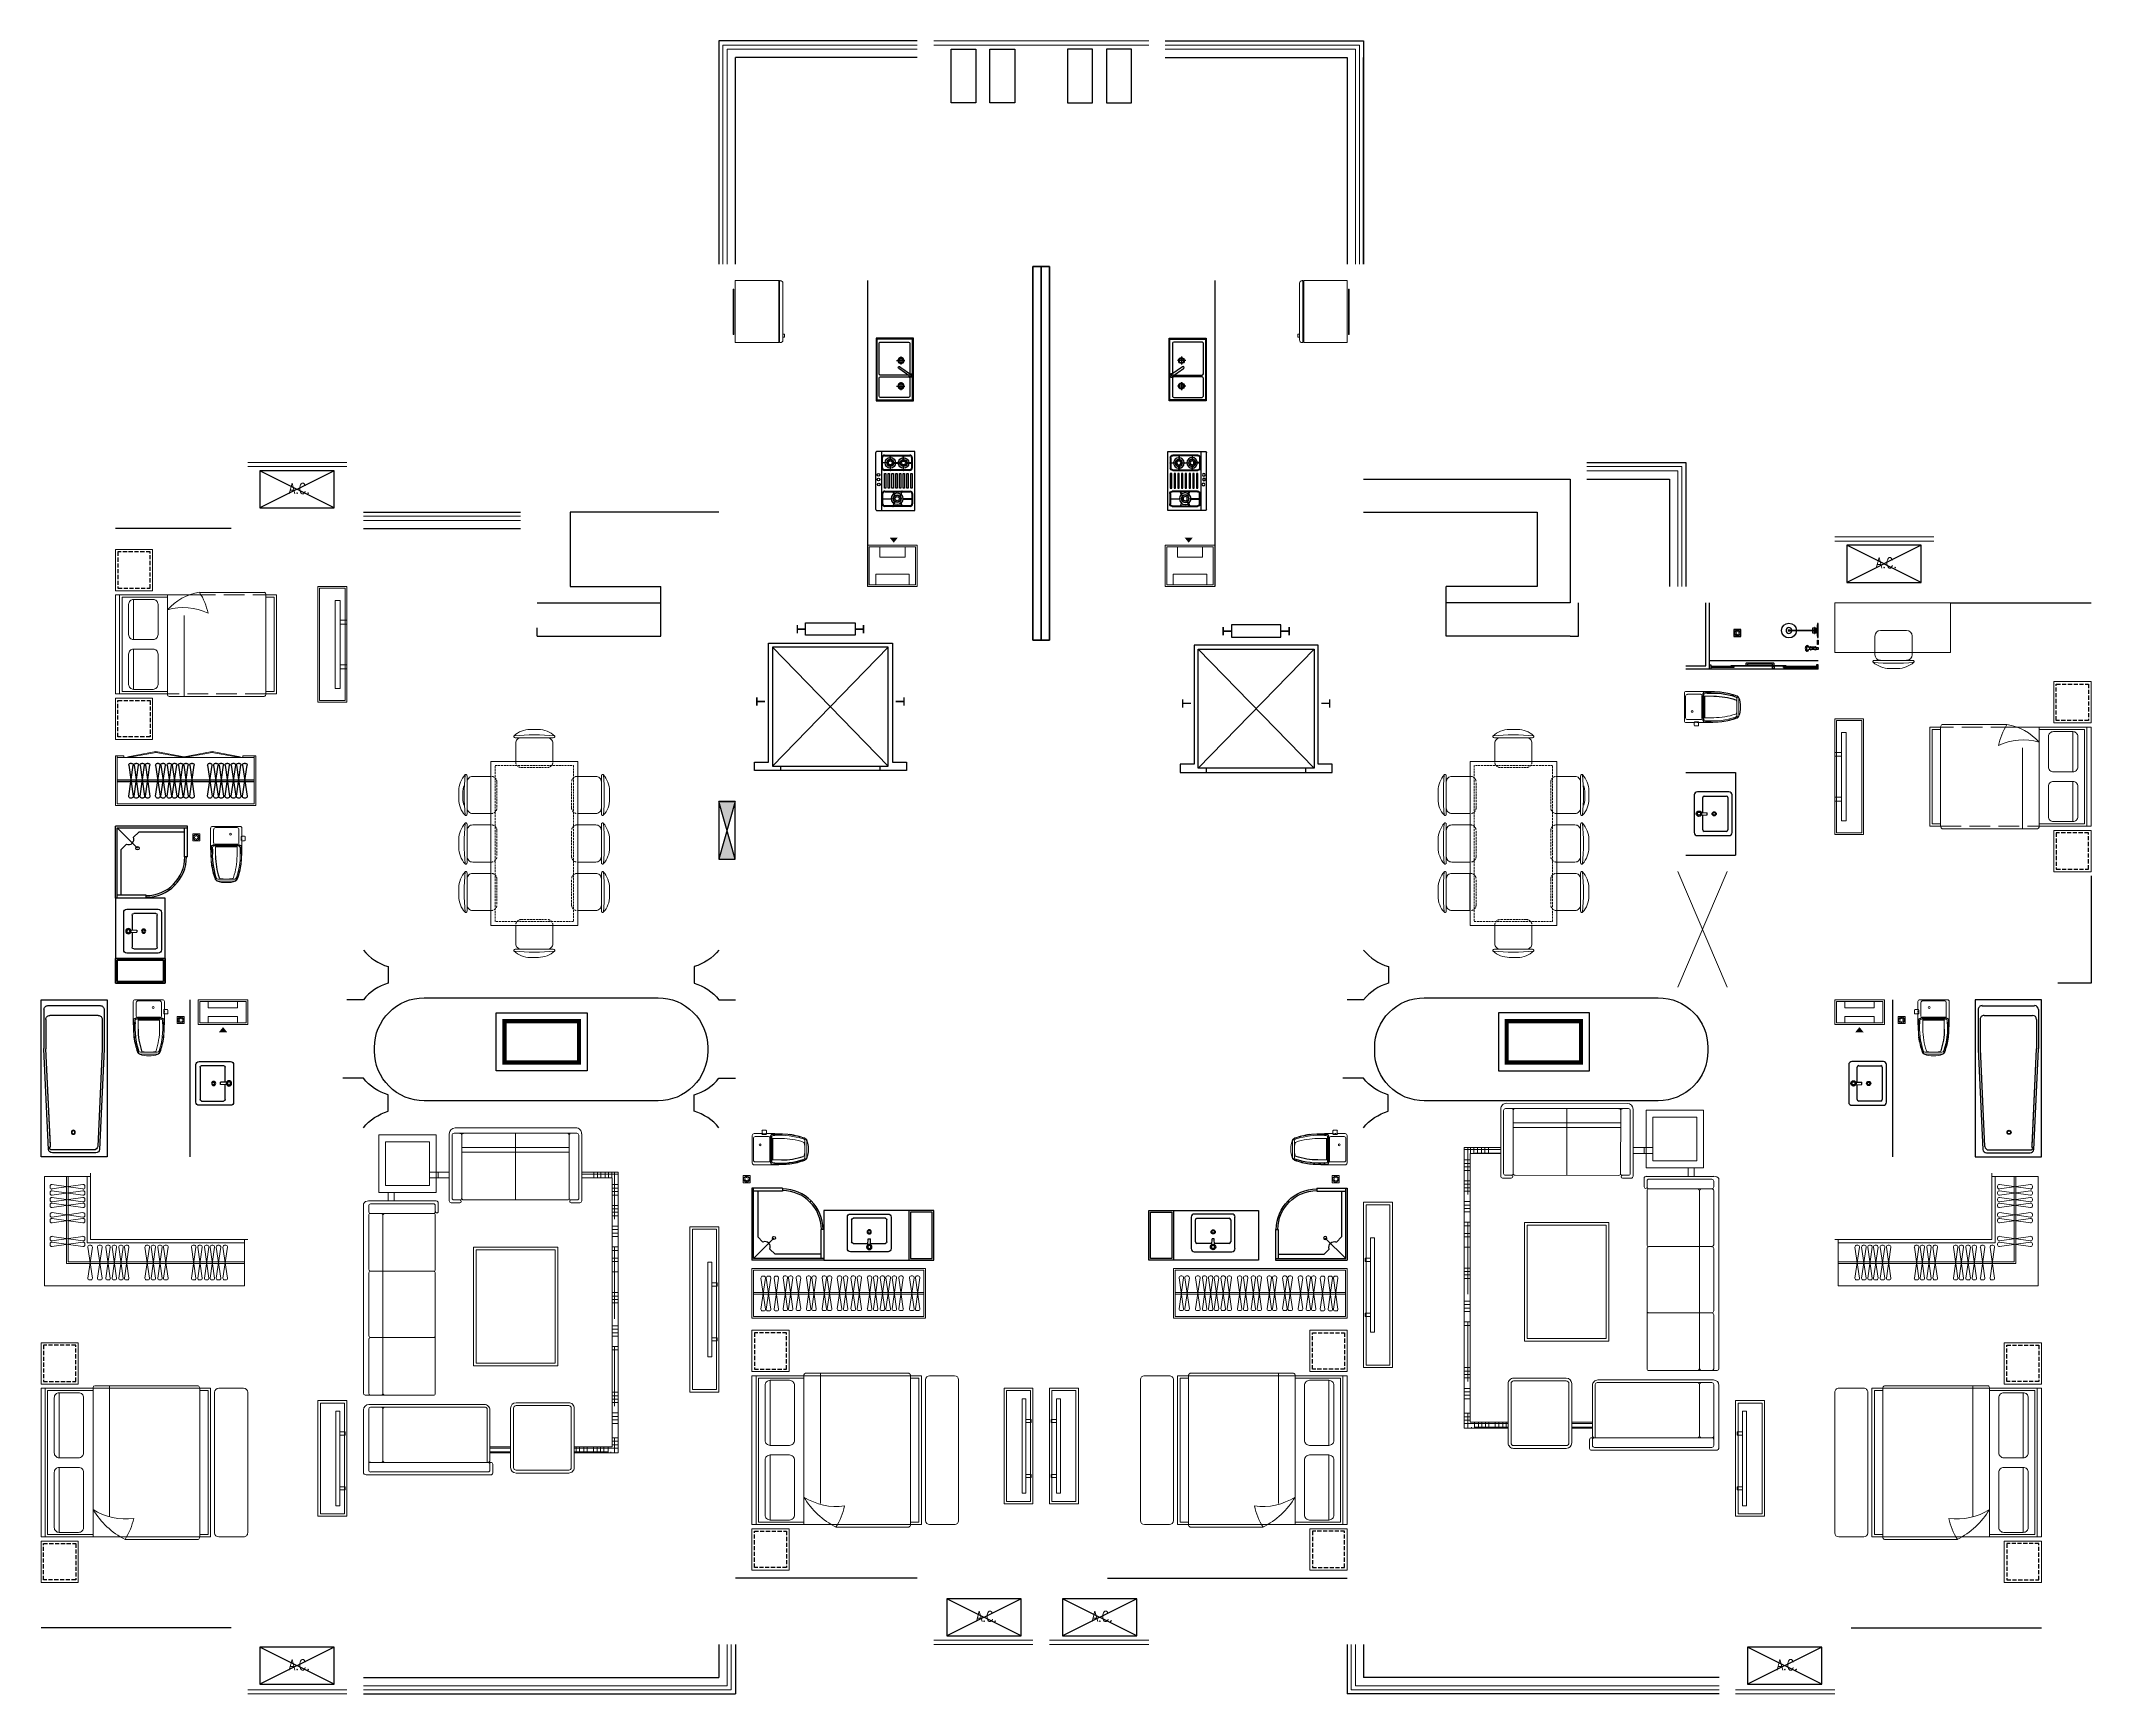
# Model space of a CAD drawing. Extents: x 109296 to 210174, y -14588 to 29909.
# Drawn here: x 185374 to 210174, y 2262 to 22262 of the extents above; entities that cross this region are included whole.
import ezdxf
from ezdxf.enums import TextEntityAlignment as Align

# ---------------------------------------------------------------- set-up
doc = ezdxf.new("R2010")
doc.units = 0
doc.header["$LTSCALE"] = 1000
doc.header["$MEASUREMENT"] = 0
doc.linetypes.add('ACAD_ISO02W100', pattern=[15, 12, -3])
doc.linetypes.add('DASH', pattern=[0.35, 0.25, -0.1])
for name, color, linetype in [('14PUB_DIM', 14, 'Continuous'), ('fd', 4, 'Continuous'), ('hz', 254, 'Continuous'), ('PUB_TEXT', 255, 'Continuous'), ('STAIR', 2, 'Continuous'), ('WALL', 9, 'Continuous'), ('厨卫', 154, 'Continuous'), ('厨卫设备', 6, 'Continuous'), ('平面洁具', 9, 'Continuous'), ('洁具', 150, 'Continuous'), ('看线', 5, 'Continuous'), ('空调', 8, 'Continuous'), ('管井', 236, 'Continuous'), ('虚线', 251, 'Continuous'), ('铺地', 8, 'Continuous')]:
    doc.layers.add(name, color=color, linetype=linetype)
for name, color, linetype, lineweight in [('Text-I', 7, 'Continuous', 5), ('五金', 136, 'Continuous', 9), ('家具', 33, 'Continuous', 9), ('房建名称', 7, 'Continuous', 0), ('移动家具', 41, 'Continuous', 20)]:
    doc.layers.add(name, color=color, linetype=linetype, lineweight=lineweight)
doc.styles.add('C-2007.06.19$0$C-05.28(ok)$0$STANDARD', font='GBENOR', dxfattribs={"bigfont": 'GBCBIG'})
doc.styles.add('DIM_FONT', font='SIMPLEX.shx', dxfattribs={"width": 0.8})

# ---------------------------------------------------------------- blocks, each defined once
blk = doc.blocks.new('111')
at = {"layer": '空调', "linetype": 'ACAD_ISO02W100'}
for p, q in [((1000, 0), (0, 500)), ((1000, 500), (0, 0))]:
    blk.add_line(p, q, dxfattribs=at)
blk.add_lwpolyline([(0, 500), (0, 0), (1000, 0), (1000, 500)], close=True, dxfattribs=at)
at = {"layer": 'Text-I', "style": 'DIM_FONT', "width": 0.8}
blk.add_text('A.C.', height=140, dxfattribs=at).set_placement((675, 262), align=Align.MIDDLE_RIGHT)
blk = doc.blocks.new('A$C2FB07499')
at = {"layer": '家具', "ltscale": 0.5}
blk.add_lwpolyline([(500, 300), (150, 300), (150, 1700), (500, 1700)], close=True, dxfattribs=at)
at = {"layer": '家具', "ltscale": 40}
for points in [[(470, 330), (180, 330), (180, 1670), (470, 1670)], [(368, 1572), (415, 1572), (415, 428), (368, 428)], [(415, 1381), (480, 1381), (480, 1343), (415, 1343)], [(415, 717), (480, 717), (480, 679), (415, 679)]]:
    blk.add_lwpolyline(points, close=True, dxfattribs=at)
blk = doc.blocks.new('hfjlfjj')
at = {"layer": '家具', "color": 0}
for p, q in [((3210588, 42748), (3208488, 42748)), ((3208488, 42748), (3208488, 42148)), ((3210568, 42728), (3208508, 42728)), ((3208508, 42728), (3208508, 42168)), ((3208899, 42658), (3208884, 42658)), ((3208963, 42658), (3208949, 42658)), ((3209058, 42658), (3209044, 42658)), ((3209182, 42658), (3209168, 42658)), ((3209247, 42658), (3209233, 42658)), ((3209370, 42658), (3209356, 42658)), ((3209434, 42658), (3209420, 42658)), ((3209555, 42658), (3209541, 42658)), ((3209629, 42658), (3209615, 42658)), ((3209720, 42658), (3209706, 42658)), ((3209794, 42658), (3209780, 42658)), ((3209919, 42658), (3209904, 42658)), ((3209993, 42658), (3209979, 42658)), ((3210074, 42658), (3210060, 42658)), ((3210144, 42658), (3210129, 42658)), ((3210218, 42658), (3210204, 42658)), ((3210300, 42658), (3210285, 42658)), ((3210430, 42658), (3210415, 42658)), ((3210499, 42658), (3210485, 42658)), ((3210568, 42728), (3210568, 42168)), ((3210588, 42748), (3210588, 42148)), ((3210568, 42458), (3208508, 42458)), ((3210568, 42438), (3208508, 42438)), ((3208597, 42256), (3208651, 42631)), ((3208597, 42631), (3208651, 42256)), ((3208632, 42654), (3208617, 42654)), ((3208662, 42256), (3208716, 42631)), ((3208662, 42631), (3208716, 42256)), ((3208696, 42654), (3208682, 42654)), ((3208757, 42256), (3208811, 42631)), ((3208757, 42631), (3208811, 42256)), ((3208791, 42654), (3208777, 42654)), ((3208865, 42261), (3208919, 42636)), ((3208865, 42636), (3208919, 42261)), ((3208929, 42261), (3208983, 42636)), ((3208929, 42636), (3208983, 42261)), ((3209024, 42261), (3209078, 42636)), ((3209024, 42636), (3209078, 42261)), ((3209148, 42261), (3209202, 42636)), ((3209148, 42636), (3209202, 42261)), ((3209213, 42261), (3209267, 42636)), ((3209213, 42636), (3209267, 42261)), ((3209336, 42261), (3209390, 42636)), ((3209336, 42636), (3209390, 42261)), ((3209400, 42261), (3209454, 42636)), ((3209400, 42636), (3209454, 42261)), ((3209521, 42261), (3209575, 42636)), ((3209521, 42636), (3209575, 42261)), ((3209595, 42261), (3209649, 42636)), ((3209595, 42636), (3209649, 42261)), ((3209686, 42261), (3209740, 42636)), ((3209686, 42636), (3209740, 42261)), ((3209760, 42261), (3209814, 42636)), ((3209760, 42636), (3209814, 42261)), ((3209885, 42261), (3209939, 42636)), ((3209885, 42636), (3209939, 42261)), ((3209959, 42261), (3210013, 42636)), ((3209959, 42636), (3210013, 42261)), ((3210040, 42261), (3210094, 42636)), ((3210040, 42636), (3210094, 42261)), ((3210110, 42261), (3210164, 42636)), ((3210110, 42636), (3210164, 42261)), ((3210184, 42261), (3210238, 42636)), ((3210184, 42636), (3210238, 42261)), ((3210265, 42261), (3210319, 42636)), ((3210265, 42636), (3210319, 42261)), ((3210395, 42261), (3210449, 42636)), ((3210395, 42636), (3210449, 42261)), ((3210465, 42261), (3210519, 42636)), ((3210465, 42636), (3210519, 42261)), ((3210568, 42168), (3208508, 42168)), ((3208632, 42234), (3208617, 42234)), ((3208696, 42234), (3208682, 42234)), ((3208791, 42234), (3208777, 42234)), ((3208899, 42238), (3208884, 42238)), ((3208963, 42238), (3208949, 42238)), ((3209058, 42238), (3209044, 42238)), ((3209182, 42238), (3209168, 42238)), ((3209247, 42238), (3209233, 42238)), ((3209370, 42238), (3209356, 42238)), ((3209434, 42238), (3209420, 42238)), ((3209555, 42238), (3209541, 42238)), ((3209629, 42238), (3209615, 42238)), ((3209720, 42238), (3209706, 42238)), ((3209794, 42238), (3209780, 42238)), ((3209919, 42238), (3209904, 42238)), ((3209993, 42238), (3209979, 42238)), ((3210074, 42238), (3210060, 42238)), ((3210144, 42238), (3210129, 42238)), ((3210218, 42238), (3210204, 42238)), ((3210300, 42238), (3210285, 42238)), ((3210430, 42238), (3210415, 42238)), ((3210499, 42238), (3210485, 42238)), ((3208488, 42148), (3210588, 42148))]:
    blk.add_line(p, q, dxfattribs=at)
for centre, start, end in [((3208884, 42638), 90, 187.5946), ((3208899, 42638), 352.4054, 90), ((3208949, 42638), 90, 187.5946), ((3208963, 42638), 352.4054, 90), ((3209044, 42638), 90, 187.5946), ((3209058, 42638), 352.4054, 90), ((3209168, 42638), 90, 187.5946), ((3209182, 42638), 352.4054, 90), ((3209233, 42638), 90, 187.5946), ((3209247, 42638), 352.4054, 90), ((3209356, 42638), 90, 187.5946), ((3209370, 42638), 352.4054, 90), ((3209420, 42638), 90, 187.5946), ((3209434, 42638), 352.4054, 90), ((3209541, 42638), 90, 187.5946), ((3209555, 42638), 352.4054, 90), ((3209615, 42638), 90, 187.5946), ((3209629, 42638), 352.4054, 90), ((3209706, 42638), 90, 187.5946), ((3209720, 42638), 352.4054, 90), ((3209780, 42638), 90, 187.5946), ((3209794, 42638), 352.4054, 90), ((3209904, 42638), 90, 187.5946), ((3209919, 42638), 352.4054, 90), ((3209979, 42638), 90, 187.5946), ((3209993, 42638), 352.4054, 90), ((3210060, 42638), 90, 187.5946), ((3210074, 42638), 352.4054, 90), ((3210129, 42638), 90, 187.5946), ((3210144, 42638), 352.4054, 90), ((3210204, 42638), 90, 187.5946), ((3210218, 42638), 352.4054, 90), ((3210285, 42638), 90, 187.5946), ((3210300, 42638), 352.4054, 90), ((3210415, 42638), 90, 187.5946), ((3210430, 42638), 352.4054, 90), ((3210485, 42638), 90, 187.5946), ((3210499, 42638), 352.4054, 90), ((3208617, 42634), 90, 187.5946), ((3208632, 42634), 352.4054, 90), ((3208682, 42634), 90, 187.5946), ((3208696, 42634), 352.4054, 90), ((3208777, 42634), 90, 187.5946), ((3208791, 42634), 352.4054, 90), ((3208617, 42254), 172.4054, 270), ((3208632, 42254), 270, 7.5946), ((3208682, 42254), 172.4054, 270), ((3208696, 42254), 270, 7.5946), ((3208777, 42254), 172.4054, 270), ((3208791, 42254), 270, 7.5946), ((3208884, 42258), 172.4054, 270), ((3208899, 42258), 270, 7.5946), ((3208949, 42258), 172.4054, 270), ((3208963, 42258), 270, 7.5946), ((3209044, 42258), 172.4054, 270), ((3209058, 42258), 270, 7.5946), ((3209168, 42258), 172.4054, 270), ((3209182, 42258), 270, 7.5946), ((3209233, 42258), 172.4054, 270), ((3209247, 42258), 270, 7.5946), ((3209356, 42258), 172.4054, 270), ((3209370, 42258), 270, 7.5946), ((3209420, 42258), 172.4054, 270), ((3209434, 42258), 270, 7.5946), ((3209541, 42258), 172.4054, 270), ((3209555, 42258), 270, 7.5946), ((3209615, 42258), 172.4054, 270), ((3209629, 42258), 270, 7.5946), ((3209706, 42258), 172.4054, 270), ((3209720, 42258), 270, 7.5946), ((3209780, 42258), 172.4054, 270), ((3209794, 42258), 270, 7.5946), ((3209904, 42258), 172.4054, 270), ((3209919, 42258), 270, 7.5946), ((3209979, 42258), 172.4054, 270), ((3209993, 42258), 270, 7.5946), ((3210060, 42258), 172.4054, 270), ((3210074, 42258), 270, 7.5946), ((3210129, 42258), 172.4054, 270), ((3210144, 42258), 270, 7.5946), ((3210204, 42258), 172.4054, 270), ((3210218, 42258), 270, 7.5946), ((3210285, 42258), 172.4054, 270), ((3210300, 42258), 270, 7.5946), ((3210415, 42258), 172.4054, 270), ((3210430, 42258), 270, 7.5946), ((3210485, 42258), 172.4054, 270), ((3210499, 42258), 270, 7.5946)]:
    blk.add_arc(centre, 20, start, end, dxfattribs=at)
blk = doc.blocks.new('A$C31D9048E')
at = {"layer": '家具'}
for p, q in [((629, 2350), (0, 2350)), ((0, 550), (0, 2350)), ((50, 550), (50, 2350)), ((80, 580), (80, 2320)), ((629, 2320), (80, 2320)), ((220, 2295), (220, 1508)), ((629, 550), (629, 2360)), ((1920, 2350), (629, 2350)), ((1900, 2380), (649, 2380)), ((829, 803), (829, 2380)), ((1920, 550), (1920, 2350)), ((1920, 2350), (2050, 2350)), ((1920, 2320), (2020, 2320)), ((2020, 580), (2020, 2320)), ((2050, 550), (2050, 2350)), ((2100, 600), (2100, 2300)), ((2150, 2350), (2450, 2350)), ((2500, 600), (2500, 2300)), ((220, 605), (220, 1392)), ((962, 550), (0, 550)), ((629, 580), (80, 580)), ((962, 550), (1920, 550)), ((1900, 520), (1017, 520)), ((1920, 580), (2020, 580)), ((1920, 550), (2050, 550)), ((2150, 550), (2450, 550))]:
    blk.add_line(p, q, dxfattribs=at)
for points in [[(450, 2900), (0, 2900), (0, 2400), (450, 2400), (450, 2900), (370, 2900)], [(450, 0), (0, 0), (0, 500), (450, 500), (450, 0), (370, 0)]]:
    blk.add_lwpolyline(points, dxfattribs=at)
for points in [[(220, 2295), (455, 2295, -0.414214), (515, 2235), (515, 1568, -0.414214), (455, 1508), (220, 1508, -0.414214), (160, 1568), (160, 2235, -0.414214)], [(220, 605), (455, 605, 0.414214), (515, 665), (515, 1332, 0.414214), (455, 1392), (220, 1392, 0.414214), (160, 1332), (160, 665, 0.414214)]]:
    blk.add_lwpolyline(points, format="xyb", close=True, dxfattribs=at)
blk.add_lwpolyline([(629, 883, 0.180302), (1121, 775, -0.088637), (1017, 520, 28871.271551)], format="xyb", dxfattribs=at)
for centre, radius, start, end in [((649, 2360), 20, 90, 180), ((1889, 2351), 30.7, 357.6884, 69.6917), ((2150, 2300), 50, 90, 180), ((2450, 2300), 50, 0, 90), ((1442, 1363), 944, 210.6075, 243.2773), ((1889, 549), 30.7, 290.3566, 2.3152), ((2150, 600), 50, 180, 270), ((2450, 600), 50, 270, 0)]:
    blk.add_arc(centre, radius, start, end, dxfattribs=at)
at = {"layer": '虚线', "linetype": 'DASH', "ltscale": 0.2}
for points in [[(420, 2870), (30, 2870), (30, 2430), (420, 2430)], [(420, 30), (30, 30), (30, 470), (420, 470)]]:
    blk.add_lwpolyline(points, close=True, dxfattribs=at)
blk = doc.blocks.new('A$C25AA54E1')
at = {"ltscale": 20}
for p, q in [((884, 2199), (884, 3017)), ((918, 3081), (3211, 3081)), ((3234, 2997), (3234, 3061)), ((3234, 2234), (3234, 2996)), ((3347, 3015), (3347, 1617)), ((3413, 3081), (4163, 3081)), ((4198, 3046), (4198, 1539)), ((883, 2042), (71, 2042)), ((1012, 2176), (906, 2176)), ((906, 1914), (906, 2019)), ((1712, 2211), (1057, 2211)), ((3212, 2211), (1757, 2211)), ((1, 1972), (0, 511)), ((871, 614), (872, 1868)), ((1443, 1750), (2878, 1750)), ((1443, 728), (1443, 1750)), ((2878, 1750), (2878, 728)), ((4024, 1551), (3413, 1551)), ((4047, 1574), (4047, 1539)), ((4175, 1516), (4070, 1516)), ((4110, 1300), (3391, 1300)), ((3325, 1234), (3325, 597)), ((4176, 597), (4176, 1234)), ((905, 463), (905, 568)), ((2878, 728), (1443, 728)), ((3391, 531), (4110, 531)), ((882, 440), (70, 440))]:
    blk.add_line(p, q, dxfattribs=at)
for p, q in [((918, 2994), (918, 2234)), ((1011, 3017), (942, 3017)), ((1034, 2994), (1034, 2234)), ((1711, 3017), (1058, 3017)), ((1734, 2996), (1734, 2234)), ((2511, 3017), (1758, 3017)), ((2534, 2996), (2534, 2234)), ((3211, 3017), (2558, 3017)), ((3380, 2996), (3380, 1606)), ((4070, 3017), (3403, 3017)), ((4047, 2994), (4047, 1574)), ((4140, 3017), (4070, 3017)), ((4163, 2994), (4163, 1574)), ((781, 2780), (884, 2780)), ((3211, 2846), (1058, 2846)), ((4025, 2846), (3403, 2846)), ((781, 2709), (884, 2709)), ((536, 2283), (536, 2042)), ((606, 2283), (606, 2042)), ((64, 1915), (65, 1985)), ((88, 2008), (848, 2007)), ((503, 2041), (503, 2042)), ((603, 2178), (536, 2178)), ((871, 1984), (871, 1914)), ((941, 2211), (1012, 2211)), ((65, 1869), (64, 1915)), ((64, 569), (65, 1872)), ((87, 1892), (849, 1891)), ((87, 1892), (849, 1891)), ((88, 1892), (848, 1891)), ((236, 592), (236, 1892)), ((293, 592), (293, 1892)), ((1476, 1717), (2845, 1717)), ((1476, 761), (1476, 1717)), ((2845, 1717), (2845, 761)), ((4047, 1584), (3402, 1584)), ((3860, 1302), (3860, 1551)), ((3876, 1551), (3876, 1303)), ((3918, 1551), (3918, 1302)), ((3930, 1300), (3930, 1551)), ((4140, 1551), (4070, 1551)), ((65, 1242), (871, 1241)), ((4110, 1265), (3391, 1265)), ((3360, 1234), (3360, 597)), ((4141, 597), (4141, 1234)), ((2845, 761), (1476, 761)), ((64, 499), (64, 569)), ((87, 592), (848, 591)), ((871, 498), (871, 568)), ((3391, 566), (4110, 566)), ((3860, 70), (3860, 531)), ((3930, 507), (3860, 507)), ((3876, 531), (3876, 0)), ((3918, 531), (3918, 128)), ((3930, 0), (3930, 531)), ((87, 476), (848, 475)), ((536, 440), (536, 0)), ((606, 292), (536, 292)), ((603, 250), (536, 250)), ((561, 440), (561, 0)), ((603, 440), (603, 128)), ((606, 440), (606, 70)), ((3918, 465), (3860, 465)), ((3930, 416), (3860, 416)), ((3930, 374), (3860, 374)), ((3918, 297), (3860, 297)), ((3930, 255), (3860, 255)), ((606, 208), (536, 208)), ((606, 158), (536, 158)), ((606, 116), (536, 116)), ((606, 74), (536, 74)), ((1105, 44), (536, 44)), ((606, 86), (603, 86)), ((606, 70), (3860, 70)), ((686, 70), (686, 0)), ((728, 70), (728, 0)), ((770, 70), (770, 0)), ((812, 70), (812, 0)), ((938, 70), (938, 0)), ((979, 70), (979, 0)), ((1021, 70), (1021, 0)), ((1063, 70), (1063, 0)), ((1189, 70), (1189, 0)), ((1231, 70), (1231, 0)), ((1273, 70), (1273, 0)), ((1314, 70), (1314, 0)), ((1440, 70), (1440, 0)), ((2310, 44), (1440, 44)), ((1482, 70), (1482, 0)), ((1574, 70), (1574, 0)), ((1616, 70), (1616, 0)), ((1741, 70), (1741, 0)), ((1993, 70), (1993, 0)), ((2035, 70), (2035, 0)), ((2076, 70), (2076, 0)), ((2118, 70), (2118, 0)), ((2394, 70), (2394, 0)), ((2436, 70), (2436, 0)), ((2478, 70), (2478, 0)), ((2520, 70), (2520, 0)), ((2645, 70), (2645, 0)), ((3365, 44), (2645, 44)), ((2687, 70), (2687, 0)), ((3198, 70), (3198, 0)), ((3240, 70), (3240, 0)), ((3281, 70), (3281, 0)), ((3323, 70), (3323, 0)), ((3449, 70), (3449, 0)), ((3491, 70), (3491, 0)), ((3533, 70), (3533, 0)), ((3575, 70), (3575, 0)), ((3750, 70), (3750, 0)), ((3930, 44), (3750, 44)), ((3792, 70), (3792, 0)), ((3834, 70), (3834, 0)), ((3930, 213), (3860, 213)), ((3918, 171), (3860, 171)), ((3930, 122), (3860, 122)), ((3930, 86), (3918, 86)), ((536, 0), (3930, 0))]:
    blk.add_line(p, q)
blk.add_lwpolyline([(781, 2895), (781, 2199), (85, 2199), (85, 2895)], close=True, dxfattribs=at)
blk.add_lwpolyline([(698, 2812), (698, 2282), (169, 2282), (169, 2812)], close=True)
at = {"ltscale": 20, "extrusion": (0, 0, -1)}
for centre, major_axis, ratio, start_param, end_param in [((953, 3021), (-49.4, 49.4), 1, 5.45018, 6.544088), ((3211, 3058), (16.4, 16.4), 1, -0.785398, 0.696689), ((4163, 3046), (24.6, 24.6), 1, -0.785398, 0.785398), ((1012, 2234), (-16.2, 16.2), 1, 2.356194, 3.926991), ((1057, 2234), (-16.2, 16.2), 1, 3.926991, 5.497787), ((1712, 2234), (-16.2, 16.2), 1, 2.356194, 3.926991), ((1757, 2234), (16.2, 16.2), 1, 2.356194, 3.926991), ((2512, 2234), (-16.2, 16.2), 1, 2.356194, 3.926991), ((2557, 2234), (16.2, 16.2), 1, 2.356194, 3.926991), ((3212, 2234), (-16.2, 16.2), 1, 2.356194, 3.926991), ((906, 2199), (16.2, 16.2), 1, 2.356194, 3.926991), ((1012, 2193), (12.7, 12.7), 0.942987, -0.815786, 2.325807), ((4024, 1574), (16.2, 16.2), 1, 0.785398, 2.356194), ((4175, 1539), (-16.2, 16.2), 1, 2.356194, 3.926991)]:
    blk.add_ellipse(centre, major_axis=major_axis, ratio=ratio, start_param=start_param, end_param=end_param, dxfattribs=at)
at = {"extrusion": (0, 0, -1)}
for centre, major_axis, start_param, end_param in [((942, 2994), (16.4, 16.4), 3.926991, 5.497787), ((1011, 2994), (16.4, 16.4), -0.785398, 0.785398), ((1058, 2994), (16.4, 16.4), 3.926991, 5.497787), ((1711, 2994), (-16.4, 16.4), 0.785398, 2.267485), ((1758, 2994), (16.4, 16.4), 4.0157, 5.497787), ((2511, 2994), (-16.4, 16.4), 0.785398, 2.267485), ((2558, 2994), (16.4, 16.4), 4.0157, 5.497787), ((3211, 2994), (-16.4, 16.4), 0.785398, 2.267485), ((3403, 2994), (16.4, 16.4), 4.0157, 5.497787), ((4023, 2994), (16.4, 16.4), -0.785398, 0.785398), ((4070, 2994), (-16.4, 16.4), 5.497787, 7.068583), ((4140, 2994), (16.4, 16.4), -0.785398, 0.785398), ((1058, 2869), (-16.4, 16.4), 3.926991, 5.409078), ((3211, 2822), (16.4, 16.4), -0.785398, 0.696689), ((3403, 2869), (-16.4, 16.4), 3.926991, 5.409078), ((4025, 2822), (-16.4, 16.4), 0.785398, 2.267485), ((941, 2234), (16.2, 16.2), 2.356194, 3.926991), ((4070, 1574), (16.2, 16.2), 2.356194, 3.926991), ((4140, 1574), (-16.2, 16.2), 2.356194, 3.926991)]:
    blk.add_ellipse(centre, major_axis=major_axis, ratio=1, start_param=start_param, end_param=end_param, dxfattribs=at)
at = {"ltscale": 20}
for centre, major_axis, ratio, start_param, end_param in [((3413, 3015), (-46.6, 46.6), 1, -0.785398, 0.785398), ((71, 1972), (49.7, 49.7), 1, 0.785398, 2.356194), ((883, 2019), (-16.2, 16.2), 1, 3.925825, 5.496622), ((848, 1914), (-16.2, 16.2), 1, 2.355029, 3.925825), ((849, 1868), (16.2, 16.2), 1, 5.496622, 7.067418), ((849, 1868), (16.2, 16.2), 1, 5.496622, 7.067418), ((889, 1914), (12.4, 12.4), 0.984307, 2.347446, 5.489038), ((3413, 1617), (46.6, 46.6), 1, 2.356194, 3.926991), ((4070, 1539), (16.2, 16.2), 1, 2.356194, 3.926991), ((3391, 1234), (-46.6, 46.6), 1, -0.785398, 0.785398), ((4110, 1234), (46.6, 46.6), 1, 5.497787, 7.068583), ((70, 511), (49.7, 49.7), 1, 2.356194, 3.926991), ((848, 614), (-16.2, 16.2), 1, 2.355029, 3.925825), ((848, 568), (-16.2, 16.2), 1, 3.925825, 5.496622), ((888, 568), (12.4, 12.4), 0.984309, -0.794147, 2.347446), ((3391, 597), (46.6, 46.6), 1, 2.356194, 3.926991), ((4110, 597), (-46.6, 46.6), 1, 2.356194, 3.926991), ((882, 463), (-16.2, 16.2), 1, 2.355029, 3.925825)]:
    blk.add_ellipse(centre, major_axis=major_axis, ratio=ratio, start_param=start_param, end_param=end_param, dxfattribs=at)
for centre, major_axis, start_param, end_param in [((1058, 2822), (16.4, 16.4), 0.785398, 2.267485), ((3211, 2869), (16.4, 16.4), 3.926991, 5.409078), ((3403, 2822), (16.4, 16.4), 0.785398, 2.267485), ((4025, 2869), (16.4, 16.4), 3.926991, 5.409078), ((88, 1985), (-16.4, 16.4), -0.786564, 0.784233), ((848, 1985), (16.2, 16.2), 5.496622, 7.067418), ((88, 1915), (16.4, 16.4), 2.355029, 3.925825), ((88, 1869), (-16.4, 16.4), -0.786564, 0.784233), ((89, 1869), (-16.4, 16.4), -0.697854, 0.784233), ((89, 1869), (16.4, 16.4), 0.872942, 2.355029), ((89, 1915), (-16.4, 16.4), 0.784233, 2.266319), ((89, 1915), (-16.4, 16.4), 0.784233, 2.266319), ((3402, 1606), (15.5, 15.5), 2.356194, 3.926991), ((3391, 1234), (-22, 22), -0.785398, 0.785398), ((4110, 1234), (22, 22), 5.497787, 7.068583), ((87, 615), (16.4, 16.4), 2.355029, 3.925825), ((87, 569), (-16.4, 16.4), -0.786564, 0.784233), ((87, 499), (-16.4, 16.4), 0.784233, 2.355029), ((848, 498), (-16.2, 16.2), 2.355029, 3.925825), ((3391, 597), (22, 22), 2.356194, 3.926991), ((4110, 597), (-22, 22), 2.356194, 3.926991)]:
    blk.add_ellipse(centre, major_axis=major_axis, ratio=1, start_param=start_param, end_param=end_param)
blk = doc.blocks.new('R37777777777')
at = {"layer": '家具', "ltscale": 0.5}
blk.add_lwpolyline([(1083652, -53169), (1083302, -53169), (1083302, -55169), (1083652, -55169)], close=True, dxfattribs=at)
at = {"layer": '家具', "ltscale": 40}
for points in [[(1083622, -53199), (1083332, -53199), (1083332, -55139), (1083622, -55139)], [(1083520, -54741), (1083566, -54741), (1083566, -53597), (1083520, -53597)], [(1083566, -53886), (1083632, -53886), (1083632, -53847), (1083566, -53847)], [(1083566, -54550), (1083632, -54550), (1083632, -54511), (1083566, -54511)]]:
    blk.add_lwpolyline(points, close=True, dxfattribs=at)
blk = doc.blocks.new('A$C45025D1E')
for p, q in [((1620, 50), (220, 1490)), ((1620, 1490), (220, 50)), ((320, 0), (320, 50)), ((1520, 0), (1520, 50))]:
    blk.add_line(p, q)
at = {"const_width": 18}
for points in [[(520, 1760), (520, 1660)], [(1320, 1760), (1320, 1660)], [(620, 1710), (520, 1710)], [(1220, 1710), (1320, 1710)], [(30, 885), (30, 785)], [(130, 835), (30, 835)], [(1710, 835), (1810, 835)], [(1810, 885), (1810, 785)]]:
    blk.add_lwpolyline(points, dxfattribs=at)
for points in [[(1220, 1635), (1220, 1785), (620, 1785), (620, 1635)], [(1670, 100), (1670, 1540), (170, 1540), (170, 100), (0, 100), (0, 0), (1840, 0), (1840, 100)], [(220, 50), (220, 1490), (1620, 1490), (1620, 50)]]:
    blk.add_lwpolyline(points, close=True)
blk = doc.blocks.new('ddfdf')
at = {"layer": '洁具', "color": 0}
for p, q in [((15801, -30110), (15801, -30822)), ((16261, -30111), (15801, -30110)), ((15826, -30314), (15826, -30189)), ((15829, -30248), (15829, -30252)), ((15947, -30248), (15829, -30248)), ((15829, -30252), (15947, -30252)), ((15834, -30314), (15834, -30189)), ((15856, -30159), (16163, -30159)), ((15856, -30167), (16163, -30167)), ((15947, -30252), (15947, -30248)), ((15952, -30159), (15957, -30157)), ((15968, -30208), (15952, -30159)), ((15957, -30157), (15973, -30206)), ((15973, -30206), (15968, -30208)), ((16062, -30157), (16046, -30206)), ((16046, -30206), (16051, -30208)), ((16051, -30208), (16067, -30159)), ((16067, -30159), (16062, -30157)), ((16072, -30252), (16072, -30248)), ((16072, -30248), (16190, -30248)), ((16190, -30253), (16072, -30252)), ((16185, -30189), (16185, -30315)), ((16190, -30248), (16190, -30253)), ((16193, -30189), (16193, -30315)), ((16201, -30822), (16202, -30111)), ((16271, -30121), (16271, -30812)), ((15832, -30556), (15832, -30379)), ((15832, -30379), (15849, -30379)), ((15849, -30379), (15849, -30556)), ((16163, -30337), (15856, -30336)), ((16163, -30345), (15856, -30344)), ((15878, -30556), (15878, -30380)), ((15878, -30380), (15894, -30380)), ((15894, -30380), (15894, -30556)), ((15923, -30556), (15923, -30380)), ((15923, -30380), (15940, -30380)), ((15940, -30380), (15940, -30556)), ((15968, -30295), (15952, -30344)), ((15952, -30344), (15957, -30346)), ((15957, -30346), (15973, -30297)), ((15973, -30297), (15968, -30295)), ((15968, -30556), (15968, -30380)), ((15968, -30380), (15985, -30380)), ((15985, -30380), (15985, -30556)), ((16014, -30556), (16014, -30380)), ((16014, -30380), (16030, -30380)), ((16030, -30380), (16030, -30556)), ((16046, -30297), (16051, -30295)), ((16062, -30346), (16046, -30297)), ((16051, -30295), (16067, -30344)), ((16059, -30556), (16059, -30380)), ((16059, -30380), (16076, -30380)), ((16067, -30344), (16062, -30346)), ((16076, -30380), (16076, -30556)), ((16104, -30556), (16104, -30380)), ((16104, -30380), (16121, -30380)), ((16121, -30380), (16121, -30556)), ((16150, -30556), (16150, -30380)), ((16150, -30380), (16166, -30380)), ((16166, -30380), (16166, -30556)), ((15829, -30682), (15829, -30686)), ((15904, -30682), (15829, -30682)), ((15829, -30686), (15904, -30686)), ((15831, -30750), (15831, -30624)), ((15849, -30556), (15832, -30556)), ((15839, -30750), (15839, -30624)), ((15861, -30594), (16167, -30595)), ((15861, -30602), (16167, -30603)), ((15894, -30556), (15878, -30556)), ((15904, -30686), (15904, -30682)), ((15940, -30556), (15923, -30556)), ((15937, -30595), (15937, -30654)), ((15942, -30595), (15937, -30595)), ((15937, -30654), (15942, -30654)), ((15937, -30780), (15937, -30720)), ((15937, -30720), (15942, -30720)), ((15942, -30654), (15942, -30595)), ((15942, -30720), (15942, -30780)), ((15985, -30556), (15968, -30556)), ((15968, -30684), (15968, -30688)), ((16063, -30684), (15968, -30684)), ((15968, -30688), (16063, -30688)), ((16030, -30556), (16014, -30556)), ((16076, -30556), (16059, -30556)), ((16063, -30688), (16063, -30684)), ((16095, -30595), (16095, -30654)), ((16099, -30595), (16095, -30595)), ((16095, -30654), (16099, -30654)), ((16095, -30780), (16095, -30720)), ((16095, -30720), (16099, -30720)), ((16099, -30654), (16099, -30595)), ((16099, -30720), (16099, -30780)), ((16121, -30556), (16104, -30556)), ((16126, -30690), (16126, -30685)), ((16126, -30685), (16199, -30685)), ((16199, -30690), (16126, -30690)), ((16166, -30556), (16150, -30556)), ((16189, -30625), (16189, -30750)), ((16197, -30625), (16197, -30750)), ((16199, -30685), (16199, -30690)), ((15801, -30822), (16261, -30822)), ((16167, -30772), (15861, -30772)), ((16167, -30780), (15861, -30780)), ((15942, -30780), (15937, -30780)), ((16099, -30780), (16095, -30780))]:
    blk.add_line(p, q, dxfattribs=at)
for centre, radius in [((16013, -30253), 70.1), ((16013, -30253), 47.3), ((16013, -30253), 41.8), ((16013, -30253), 25.3), ((16235, -30426), 16.2), ((16240, -30485), 16.2), ((15936, -30685), 63.7), ((15936, -30685), 43), ((15936, -30685), 38), ((15936, -30685), 23), ((16096, -30687), 63.7), ((16096, -30687), 43), ((16096, -30687), 38), ((16096, -30687), 23), ((16238, -30542), 16.2)]:
    blk.add_circle(centre, radius, dxfattribs=at)
for centre, radius, start, end in [((15856, -30189), 30, 89.961, 179.961), ((15856, -30189), 22, 89.961, 179.961), ((16163, -30189), 30, 359.961, 89.961), ((16163, -30189), 22, 359.961, 89.961), ((16261, -30121), 10, 0, 89.961), ((15856, -30314), 30, 179.961, 269.961), ((15856, -30314), 22, 179.961, 269.961), ((16163, -30315), 30, 269.961, 359.961), ((16163, -30315), 22, 269.961, 359.961), ((15861, -30624), 30, 89.961, 179.961), ((15861, -30750), 30, 179.961, 269.961), ((15861, -30624), 22, 89.961, 179.961), ((15861, -30750), 22, 179.961, 269.961), ((16167, -30625), 30, 359.961, 89.961), ((16167, -30625), 22, 359.961, 89.961), ((16167, -30750), 30, 269.961, 359.961), ((16167, -30750), 22, 269.961, 359.961), ((16261, -30812), 10, 269.961, 0)]:
    blk.add_arc(centre, radius, start, end, dxfattribs=at)
blk = doc.blocks.new('A$C1BE601A8')
at = {"layer": '洁具', "color": 0}
for p, q in [((0, 0), (0, 450)), ((0, 450), (757, 450)), ((10, 10), (10, 440)), ((10, 440), (747, 440)), ((41, 393), (41, 50)), ((273, 408), (56, 408)), ((226, 300), (130, 300)), ((178, 248), (178, 348)), ((288, 50), (288, 393)), ((315, 427), (293, 411)), ((293, 411), (390, 273)), ((311, 393), (311, 50)), ((412, 288), (315, 427)), ((695, 408), (326, 408)), ((534, 300), (438, 300)), ((486, 248), (486, 348)), ((710, 50), (710, 393)), ((747, 440), (747, 10)), ((757, 450), (757, 0)), ((757, 0), (0, 0)), ((747, 10), (10, 10)), ((56, 35), (273, 35)), ((326, 35), (695, 35))]:
    blk.add_line(p, q, dxfattribs=at)
for centre, radius in [((178, 300), 36.1), ((178, 300), 27.1), ((486, 300), 36.1), ((486, 300), 27.1)]:
    blk.add_circle(centre, radius, dxfattribs=at)
for centre, radius, start, end in [((56, 393), 15, 90, 180), ((273, 393), 15, 0, 90), ((304, 419), 21.7, 342.6068, 267.3353), ((326, 393), 15, 90, 180), ((401, 281), 13.3, 214.971, 34.971), ((695, 393), 15, 0, 90), ((56, 50), 15, 180, 270), ((273, 50), 15, 270, 0), ((326, 50), 15, 180, 270), ((695, 50), 15, 270, 0)]:
    blk.add_arc(centre, radius, start, end, dxfattribs=at)
blk = doc.blocks.new('A$C6CE46E26')
at = {"layer": 'fd'}
blk.add_lwpolyline([(0, 284, 100, 0, 0), (62, 284, 0, 0, 0)], format="xyseb", dxfattribs=at)
at = {"layer": '家具', "color": 0}
for p, q in [((445, 98), (445, 502)), ((572, 502), (445, 502)), ((112, 452), (239, 452)), ((239, 148), (239, 452)), ((112, 148), (239, 148)), ((572, 98), (445, 98))]:
    blk.add_line(p, q, dxfattribs=at)
for points in [[(592, 0), (592, 600), (92, 600), (92, 0)], [(572, 20), (572, 580), (112, 580), (112, 20)]]:
    blk.add_lwpolyline(points, close=True, dxfattribs=at)
blk = doc.blocks.new('A$C40221361')
at = {"color": 0}
for p, q in [((1023, 1725), (563, 1725)), ((1023, 1725), (563, 1725)), ((1610, 1725), (1150, 1725)), ((1610, 1725), (1150, 1725)), ((2196, 1725), (1736, 1725)), ((2196, 1725), (1736, 1725)), ((568, 1438), (1018, 1438)), ((1155, 1438), (1605, 1438)), ((1741, 1439), (2191, 1439)), ((100, 683), (100, 1143)), ((100, 683), (100, 1143)), ((386, 1138), (386, 688)), ((2373, 1138), (2373, 688)), ((2659, 683), (2659, 1143)), ((2659, 683), (2659, 1143)), ((1018, 388), (568, 388)), ((1605, 388), (1155, 388)), ((2191, 389), (1741, 389)), ((563, 100), (1023, 100)), ((563, 100), (1023, 100)), ((1150, 100), (1610, 100)), ((1150, 100), (1610, 100)), ((1736, 100), (2196, 100)), ((1736, 100), (2196, 100))]:
    blk.add_line(p, q, dxfattribs=at)
at = {"color": 0, "linetype": 'DASH', "ltscale": 0.1}
for p, q in [((950, 1365), (635, 1365)), ((950, 1365), (635, 1365)), ((1537, 1365), (1222, 1365)), ((1537, 1365), (1222, 1365)), ((2124, 1365), (1809, 1365)), ((2124, 1365), (1809, 1365)), ((460, 756), (460, 1071)), ((460, 756), (460, 1071)), ((2299, 756), (2299, 1071)), ((2299, 756), (2299, 1071)), ((635, 460), (950, 460)), ((635, 460), (950, 460)), ((1222, 460), (1537, 460)), ((1222, 460), (1537, 460)), ((1809, 460), (2124, 460)), ((1809, 460), (2124, 460))]:
    blk.add_line(p, q, dxfattribs=at)
at = {"color": 0, "linetype": 'DASH'}
for p, q in [((1605, 388), (1605, 393)), ((1605, 388), (1605, 393)), ((2191, 389), (2191, 393)), ((2191, 389), (2191, 393))]:
    blk.add_line(p, q, dxfattribs=at)
at = {"color": 0}
for points in [[(1018, 1438), (1018, 1657, 0.414214), (950, 1725), (1023, 1725, 0.319431), (1041, 1737, 0.307703), (1039, 1748, 0.187559), (842, 1825), (743, 1825, 0.171658), (547, 1748, 0.324647), (544, 1737, 0.302537), (563, 1725), (635, 1725, 0.414214), (568, 1657), (568, 1438)], [(1605, 1439), (1605, 1657, 0.414214), (1537, 1725), (1610, 1725, 0.319431), (1628, 1737, 0.307703), (1625, 1748, 0.187559), (1429, 1825), (1330, 1825, 0.171658), (1134, 1748, 0.324647), (1131, 1737, 0.302537), (1150, 1725), (1222, 1725, 0.414214), (1155, 1657), (1155, 1438)], [(2191, 1439), (2191, 1657, 0.414214), (2124, 1725), (2196, 1725, 0.319431), (2215, 1737, 0.307703), (2212, 1748, 0.187559), (2016, 1825), (1917, 1825, 0.171658), (1721, 1748, 0.324647), (1718, 1737, 0.302537), (1736, 1725), (1809, 1725, 0.414214), (1741, 1657), (1741, 1439)], [(1155, 388), (1018, 388), (1018, 168, -0.414214), (950, 100), (1023, 100, -0.319431), (1041, 88, -0.307703), (1039, 76, -0.187559), (842, 0), (743, 0, -0.171658), (547, 76, -0.324647), (544, 88, -0.302537), (563, 100), (635, 100, -0.414214), (568, 168), (568, 388), (386, 388), (386, 1438)], [(386, 688), (168, 688, -0.414214), (100, 756), (100, 683, -0.319431), (88, 665, -0.307703), (76, 668, -0.187559), (0, 864), (0, 963, -0.171658), (76, 1159, -0.324647), (88, 1162, -0.302537), (100, 1143), (100, 1071, -0.414214), (168, 1138), (386, 1138)], [(2373, 688), (2592, 688, 0.414214), (2659, 756), (2659, 683, 0.319431), (2672, 665, 0.307703), (2683, 668, 0.187559), (2759, 864), (2759, 963, 0.171658), (2683, 1159, 0.324647), (2672, 1162, 0.302537), (2659, 1143), (2659, 1071, 0.414214), (2592, 1138), (2373, 1138)], [(1605, 388), (1605, 168, -0.414214), (1537, 100), (1610, 100, -0.319431), (1628, 88, -0.307703), (1625, 76, -0.187559), (1429, 0), (1330, 0, -0.171658), (1134, 76, -0.324647), (1131, 88, -0.302537), (1150, 100), (1222, 100, -0.414214), (1155, 168), (1155, 388)], [(2191, 389), (2191, 168, -0.414214), (2124, 100), (2196, 100, -0.319431), (2215, 88, -0.307703), (2212, 76, -0.187559), (2016, 0), (1917, 0, -0.171658), (1721, 76, -0.324647), (1718, 88, -0.302537), (1736, 100), (1809, 100, -0.414214), (1741, 168), (1741, 389)], [(918, 62, -0.079824), (842, 50), (744, 50, -0.059527), (682, 60, -0.059527)]]:
    blk.add_lwpolyline(points, format="xyb", dxfattribs=at)
for points in [[(568, 1438), (386, 1438), (386, 913)], [(1155, 1438), (1018, 1438)], [(2373, 913), (2373, 1438), (1155, 1438)], [(2373, 1438), (2373, 388), (1605, 388)]]:
    blk.add_lwpolyline(points, dxfattribs=at)
at = {"color": 0, "linetype": 'DASH', "ltscale": 0.1}
blk.add_lwpolyline([(436, 438), (436, 1388), (2323, 1388), (2323, 438)], close=True, dxfattribs=at)
at = {"color": 0}
for centre, start, end in [((793, -953), 84.8023, 95.1977), ((793, -953), 84.8023, 95.1977), ((1380, -953), 84.8023, 95.1977), ((1380, -953), 84.8023, 95.1977), ((1966, -953), 84.8023, 95.1977), ((1966, -953), 84.8023, 95.1977), ((2778, 913), 174.8023, 185.1977), ((2778, 913), 174.8023, 185.1977), ((-19, 913), 354.8023, 5.1977), ((-19, 913), 354.8023, 5.1977), ((793, 2778), 264.8023, 275.1977), ((793, 2778), 264.8023, 275.1977), ((1380, 2778), 264.8023, 275.1977), ((1380, 2778), 264.8023, 275.1977), ((1966, 2778), 264.8023, 275.1977), ((1966, 2778), 264.8023, 275.1977)]:
    blk.add_arc(centre, 2713, start, end, dxfattribs=at)
at = {"color": 0, "linetype": 'DASH', "ltscale": 0.1}
for centre, start, end in [((635, 1432), 180, 270), ((635, 1432), 180, 270), ((950, 1432), 270, 0), ((950, 1432), 270, 0), ((1222, 1432), 180, 270), ((1222, 1432), 180, 270), ((1537, 1432), 270, 0), ((1537, 1432), 270, 0), ((1809, 1432), 180, 270), ((1809, 1432), 180, 270), ((2124, 1432), 270, 0), ((2124, 1432), 270, 0), ((393, 1071), 0, 90), ((393, 1071), 0, 90), ((2367, 1071), 90, 180), ((2367, 1071), 90, 180), ((393, 756), 270, 0), ((393, 756), 270, 0), ((2367, 756), 180, 270), ((2367, 756), 180, 270), ((635, 393), 90, 180), ((635, 393), 90, 180), ((950, 393), 0, 90), ((950, 393), 0, 90), ((1222, 393), 90, 180), ((1537, 393), 0, 90), ((1537, 393), 0, 90), ((1809, 393), 90, 180), ((2124, 393), 0, 90), ((2124, 393), 0, 90)]:
    blk.add_arc(centre, 67.5, start, end, dxfattribs=at)
blk = doc.blocks.new('A$C18784298')
at = {"layer": '移动家具', "color": 251, "ltscale": 40}
for points in [[(0, 1066), (58, 1066), (58, 0), (0, 0)], [(58, 828), (140, 828), (140, 780), (58, 780)], [(58, 239), (140, 239), (140, 287), (58, 287)]]:
    blk.add_lwpolyline(points, close=True, dxfattribs=at)
blk = doc.blocks.new('ytjhgkj')
at = {"layer": '移动家具', "color": 0, "ltscale": 0.5}
blk.add_lwpolyline([(34949, 26116), (34599, 26116), (34599, 27516), (34949, 27516)], close=True, dxfattribs=at)
at = {"layer": '移动家具', "color": 0, "ltscale": 40}
blk.add_lwpolyline([(34929, 26136), (34619, 26136), (34619, 27496), (34929, 27496)], close=True, dxfattribs=at)
at = {"layer": '虚线', "xscale": -1}
blk.add_blockref('A$C18784298', (34739, 26283), dxfattribs=at)
blk = doc.blocks.new('yg2')
at = {"layer": '家具', "color": 0}
for p, q in [((429074, 225511), (429074, 226111)), ((430774, 226111), (429074, 226111)), ((429094, 226091), (430754, 226091)), ((429094, 225511), (429094, 226091)), ((430754, 225511), (430754, 226091)), ((430774, 225511), (430774, 226111)), ((429074, 225511), (429094, 225511)), ((429174, 225531), (429094, 225531)), ((429174, 225511), (429094, 225511)), ((429174, 225531), (429174, 225511)), ((430234, 225531), (430754, 225531)), ((430614, 225531), (430614, 225511)), ((430614, 225511), (430754, 225511)), ((430754, 225511), (430774, 225511))]:
    blk.add_line(p, q, dxfattribs=at)
for points in [[(429094, 225531), (430754, 225531), (430754, 226091), (429094, 226091)], [(429224, 225521), (429564, 225458), (429565, 225468), (429225, 225531)], [(429904, 225521), (429564, 225458), (429562, 225468), (429902, 225531)], [(429904, 225521), (430244, 225458), (430245, 225468), (429905, 225531)], [(430584, 225521), (430244, 225458), (430242, 225468), (430582, 225531)]]:
    blk.add_lwpolyline(points, close=True, dxfattribs=at)
at = {"layer": '虚线', "color": 0}
for p, q in [((429235, 225999), (429289, 225624)), ((429235, 225624), (429289, 225999)), ((429269, 226021), (429254, 226021)), ((429299, 225999), (429353, 225624)), ((429299, 225624), (429353, 225999)), ((429333, 226021), (429319, 226021)), ((429373, 225999), (429427, 225624)), ((429373, 225624), (429427, 225999)), ((429407, 226021), (429392, 226021)), ((429437, 225999), (429491, 225624)), ((429437, 225624), (429491, 225999)), ((429471, 226021), (429457, 226021)), ((429560, 225999), (429614, 225624)), ((429560, 225624), (429614, 225999)), ((429594, 226021), (429580, 226021)), ((429624, 225999), (429678, 225624)), ((429624, 225624), (429678, 225999)), ((429658, 226021), (429644, 226021)), ((429698, 225999), (429752, 225624)), ((429698, 225624), (429752, 225999)), ((429732, 226021), (429718, 226021)), ((429762, 225999), (429816, 225624)), ((429762, 225624), (429816, 225999)), ((429796, 226021), (429782, 226021)), ((429836, 225999), (429890, 225624)), ((429836, 225624), (429890, 225999)), ((429870, 226021), (429856, 226021)), ((429900, 225999), (429954, 225624)), ((429900, 225624), (429954, 225999)), ((429934, 226021), (429920, 226021)), ((429974, 225999), (430028, 225624)), ((429974, 225624), (430028, 225999)), ((430008, 226021), (429994, 226021)), ((430189, 225999), (430243, 225624)), ((430189, 225624), (430243, 225999)), ((430223, 226021), (430209, 226021)), ((430262, 225999), (430316, 225624)), ((430262, 225624), (430316, 225999)), ((430296, 226021), (430282, 226021)), ((430327, 225999), (430381, 225624)), ((430327, 225624), (430381, 225999)), ((430361, 226021), (430346, 226021)), ((430400, 225999), (430454, 225624)), ((430400, 225624), (430454, 225999)), ((430434, 226021), (430420, 226021)), ((430475, 225999), (430529, 225624)), ((430475, 225624), (430529, 225999)), ((430509, 226021), (430494, 226021)), ((430539, 225999), (430593, 225624)), ((430539, 225624), (430593, 225999)), ((430573, 226021), (430559, 226021)), ((430613, 225999), (430667, 225624)), ((430613, 225624), (430667, 225999)), ((430647, 226021), (430632, 226021)), ((429094, 225821), (430754, 225821)), ((429094, 225801), (430754, 225801)), ((429269, 225601), (429254, 225601)), ((429333, 225601), (429319, 225601)), ((429407, 225601), (429392, 225601)), ((429471, 225601), (429457, 225601)), ((429594, 225601), (429580, 225601)), ((429658, 225601), (429644, 225601)), ((429732, 225601), (429718, 225601)), ((429796, 225601), (429782, 225601)), ((429870, 225601), (429856, 225601)), ((429934, 225601), (429920, 225601)), ((430008, 225601), (429994, 225601)), ((430223, 225601), (430209, 225601)), ((430296, 225601), (430282, 225601)), ((430361, 225601), (430346, 225601)), ((430434, 225601), (430420, 225601)), ((430509, 225601), (430494, 225601)), ((430573, 225601), (430559, 225601)), ((430647, 225601), (430632, 225601))]:
    blk.add_line(p, q, dxfattribs=at)
for centre, start, end in [((429254, 226001), 90, 187.5946), ((429269, 226001), 352.4054, 90), ((429319, 226001), 90, 187.5946), ((429333, 226001), 352.4054, 90), ((429392, 226001), 90, 187.5946), ((429407, 226001), 352.4054, 90), ((429457, 226001), 90, 187.5946), ((429471, 226001), 352.4054, 90), ((429580, 226001), 90, 187.5946), ((429594, 226001), 352.4054, 90), ((429644, 226001), 90, 187.5946), ((429658, 226001), 352.4054, 90), ((429718, 226001), 90, 187.5946), ((429732, 226001), 352.4054, 90), ((429782, 226001), 90, 187.5946), ((429796, 226001), 352.4054, 90), ((429856, 226001), 90, 187.5946), ((429870, 226001), 352.4054, 90), ((429920, 226001), 90, 187.5946), ((429934, 226001), 352.4054, 90), ((429994, 226001), 90, 187.5946), ((430008, 226001), 352.4054, 90), ((430209, 226001), 90, 187.5946), ((430223, 226001), 352.4054, 90), ((430282, 226001), 90, 187.5946), ((430296, 226001), 352.4054, 90), ((430346, 226001), 90, 187.5946), ((430361, 226001), 352.4054, 90), ((430420, 226001), 90, 187.5946), ((430434, 226001), 352.4054, 90), ((430494, 226001), 90, 187.5946), ((430509, 226001), 352.4054, 90), ((430559, 226001), 90, 187.5946), ((430573, 226001), 352.4054, 90), ((430632, 226001), 90, 187.5946), ((430647, 226001), 352.4054, 90), ((429254, 225621), 172.4054, 270), ((429269, 225621), 270, 7.5946), ((429319, 225621), 172.4054, 270), ((429333, 225621), 270, 7.5946), ((429392, 225621), 172.4054, 270), ((429407, 225621), 270, 7.5946), ((429457, 225621), 172.4054, 270), ((429471, 225621), 270, 7.5946), ((429580, 225621), 172.4054, 270), ((429594, 225621), 270, 7.5946), ((429644, 225621), 172.4054, 270), ((429658, 225621), 270, 7.5946), ((429718, 225621), 172.4054, 270), ((429732, 225621), 270, 7.5946), ((429782, 225621), 172.4054, 270), ((429796, 225621), 270, 7.5946), ((429856, 225621), 172.4054, 270), ((429870, 225621), 270, 7.5946), ((429920, 225621), 172.4054, 270), ((429934, 225621), 270, 7.5946), ((429994, 225621), 172.4054, 270), ((430008, 225621), 270, 7.5946), ((430209, 225621), 172.4054, 270), ((430223, 225621), 270, 7.5946), ((430282, 225621), 172.4054, 270), ((430296, 225621), 270, 7.5946), ((430346, 225621), 172.4054, 270), ((430361, 225621), 270, 7.5946), ((430420, 225621), 172.4054, 270), ((430434, 225621), 270, 7.5946), ((430494, 225621), 172.4054, 270), ((430509, 225621), 270, 7.5946), ((430559, 225621), 172.4054, 270), ((430573, 225621), 270, 7.5946), ((430632, 225621), 172.4054, 270), ((430647, 225621), 270, 7.5946)]:
    blk.add_arc(centre, 20, start, end, dxfattribs=at)
at = {"layer": '虚线', "color": 0, "style": 'DIM_FONT', "width": 0.7, "flags": 9}
for tag, p in [('XSIZE', (429263, 225797)), ('YSIZE', (429263, 225797)), ('XSIZE', (429327, 225797)), ('YSIZE', (429327, 225797)), ('XSIZE', (429401, 225797)), ('YSIZE', (429401, 225797)), ('XSIZE', (429465, 225797)), ('YSIZE', (429465, 225797)), ('XSIZE', (429588, 225797)), ('YSIZE', (429588, 225797)), ('XSIZE', (429653, 225797)), ('YSIZE', (429653, 225797)), ('XSIZE', (429726, 225797)), ('YSIZE', (429726, 225797)), ('XSIZE', (429791, 225797)), ('YSIZE', (429791, 225797)), ('XSIZE', (429864, 225797)), ('YSIZE', (429864, 225797)), ('XSIZE', (429929, 225797)), ('YSIZE', (429929, 225797)), ('XSIZE', (430002, 225797)), ('YSIZE', (430002, 225797)), ('XSIZE', (430217, 225797)), ('YSIZE', (430217, 225797)), ('XSIZE', (430291, 225797)), ('YSIZE', (430291, 225797)), ('XSIZE', (430355, 225797)), ('YSIZE', (430355, 225797)), ('XSIZE', (430429, 225797)), ('YSIZE', (430429, 225797)), ('XSIZE', (430503, 225797)), ('YSIZE', (430503, 225797)), ('XSIZE', (430567, 225797)), ('YSIZE', (430567, 225797)), ('XSIZE', (430641, 225797)), ('YSIZE', (430641, 225797))]:
    blk.add_attdef(tag, p, '', height=0.5, rotation=180, dxfattribs=at)
blk = doc.blocks.new('rtyrytr')
at = {"layer": '移动家具', "color": 0}
for p, q in [((439002, 224612), (438373, 224612)), ((438373, 223412), (438373, 224612)), ((438423, 223412), (438423, 224612)), ((438453, 223442), (438453, 224582)), ((439002, 224582), (438453, 224582)), ((438593, 224556), (438593, 224069)), ((439002, 223412), (439002, 224622)), ((440173, 224642), (439022, 224642)), ((439203, 223664), (439203, 224642)), ((440193, 223412), (440193, 224612)), ((440193, 224612), (440323, 224612)), ((440193, 224582), (440293, 224582)), ((440293, 223442), (440293, 224582)), ((440323, 223412), (440323, 224612)), ((438593, 223467), (438593, 223954)), ((439335, 223412), (438373, 223412)), ((439002, 223442), (438453, 223442)), ((440173, 223382), (439390, 223382)), ((440193, 223442), (440293, 223442)), ((440193, 223412), (440323, 223412))]:
    blk.add_line(p, q, dxfattribs=at)
at = {"layer": '移动家具', "color": 0, "linetype": 'DASH'}
for p, q in [((440193, 224612), (439002, 224612)), ((439335, 223412), (440193, 223412))]:
    blk.add_line(p, q, dxfattribs=at)
at = {"layer": '移动家具', "color": 0}
for points in [[(438823, 225162), (438373, 225162), (438373, 224662), (438823, 224662), (438823, 225162), (438743, 225162)], [(438823, 222862), (438373, 222862), (438373, 223362), (438823, 223362), (438823, 222862), (438743, 222862)]]:
    blk.add_lwpolyline(points, dxfattribs=at)
for points in [[(438593, 224556), (438828, 224556, -0.414214), (438888, 224496), (438888, 224129, -0.414214), (438828, 224069), (438593, 224069, -0.414214), (438533, 224129), (438533, 224496, -0.414214)], [(438593, 223467), (438828, 223467, 0.414214), (438888, 223527), (438888, 223894, 0.414214), (438828, 223954), (438593, 223954, 0.414214), (438533, 223894), (438533, 223527, 0.414214)]]:
    blk.add_lwpolyline(points, format="xyb", close=True, dxfattribs=at)
blk.add_lwpolyline([(439002, 223594, 0.183931), (439494, 223636, -0.088637), (439390, 223382, 28871.271551)], format="xyb", dxfattribs=at)
for centre, radius, start, end in [((439022, 224622), 20, 90, 180), ((440162, 224613), 30.7, 357.6884, 69.6917), ((439495, 224034), 661, 221.7382, 260.8368), ((440162, 223410), 30.7, 290.3566, 2.3152)]:
    blk.add_arc(centre, radius, start, end, dxfattribs=at)
at = {"layer": '虚线', "linetype": 'DASH', "ltscale": 0.2}
for points in [[(438793, 225132), (438403, 225132), (438403, 224692), (438793, 224692)], [(438793, 222892), (438403, 222892), (438403, 223332), (438793, 223332)]]:
    blk.add_lwpolyline(points, close=True, dxfattribs=at)
blk = doc.blocks.new('lyf')
at = {"layer": '厨卫设备', "color": 0}
for p, q in [((34491, 16909), (34121, 16909)), ((34121, 16909), (34121, 16039)), ((34141, 16059), (34141, 16909)), ((34491, 16874), (34141, 16874)), ((34191, 16874), (34191, 16321)), ((34491, 16909), (34491, 16874)), ((34823, 16741), (34837, 16755)), ((34956, 16409), (34956, 16059)), ((34991, 16409), (34956, 16409)), ((34991, 16409), (34991, 16039)), ((34141, 16059), (34388, 16306)), ((34191, 16321), (34254, 16257)), ((34339, 16172), (34403, 16109)), ((34991, 16039), (34121, 16039)), ((34991, 16059), (34141, 16059)), ((34956, 16109), (34403, 16109))]:
    blk.add_line(p, q, dxfattribs=at)
blk.add_circle((34388, 16306), 20, dxfattribs=at)
for centre, radius, start, end in [((34491, 16409), 490, 0.0021, 90.0021), ((34491, 16409), 470, 0.0021, 90.0021), ((34279, 16197), 65, 337.6219, 112.3822)]:
    blk.add_arc(centre, radius, start, end, dxfattribs=at)
blk = doc.blocks.new('A$C56722DB7')
at = {"layer": '五金', "color": 0}
for points in [[(86, 86), (86, 0), (0, 0), (0, 86)], [(10, 43), (10, 42), (26, 42), (26, 43)], [(20, 66), (19, 65), (30, 54), (31, 55)], [(19, 20), (21, 19), (32, 30), (30, 31)], [(43, 76), (42, 76), (42, 60), (43, 60)], [(43, 10), (44, 10), (44, 26), (43, 26)], [(66, 66), (65, 67), (54, 56), (55, 55)], [(66, 19), (67, 21), (56, 32), (55, 30)], [(76, 43), (76, 44), (60, 44), (60, 43)]]:
    blk.add_lwpolyline(points, close=True, dxfattribs=at)
blk.add_circle((43, 43), 36.6, dxfattribs=at)
blk = doc.blocks.new('ma2')
at = {"layer": '厨卫', "color": 0}
for centre, radius, start, end in [((712, -340), 881, 175.7103, 198.2941), ((704, -353), 834, 180.1819, 198.4973)]:
    blk.add_arc(centre, radius, start, end, dxfattribs=at)
at = {"layer": '家具', "color": 0}
for p, q in [((0, 0), (-166, 0)), ((0, 0), (166, 0)), ((-189, -22), (-189, -274)), ((-180, -230), (-139, -212)), ((-180, -230), (-180, -316)), ((-180, -230), (0, -230)), ((-153, -36), (-153, -198)), ((-148, -235), (0, -235)), ((-139, -212), (0, -212)), ((0, -14), (-130, -14)), ((-130, -220), (0, -220)), ((0, -247), (-127, -247)), ((-119, -247), (0, -247)), ((0, -14), (130, -14)), ((139, -212), (0, -212)), ((130, -220), (0, -220)), ((180, -230), (0, -230)), ((148, -235), (0, -235)), ((119, -247), (0, -247)), ((0, -247), (127, -247)), ((180, -230), (139, -212)), ((153, -36), (153, -198)), ((180, -125), (180, -165)), ((180, -230), (180, -316)), ((192, -118), (187, -118)), ((192, -172), (187, -172)), ((189, -22), (189, -122)), ((189, -121), (189, -130)), ((189, -137), (189, -146)), ((189, -153), (189, -162)), ((189, -170), (189, -274)), ((192, -118), (222, -118)), ((192, -172), (222, -172)), ((230, -125), (230, -165)), ((-176, -279), (-176, -280)), ((-166, -274), (-171, -274)), ((-166, -253), (-166, -274)), ((-130, -250), (-130, -356)), ((130, -250), (130, -356)), ((166, -253), (166, -274)), ((166, -274), (171, -274)), ((176, -279), (176, -280)), ((-77, -636), (-102, -636)), ((93, -660), (-93, -660)), ((-68, -636), (-77, -636)), ((-68, -636), (0, -636)), ((68, -636), (0, -636)), ((0, -660), (93, -660)), ((68, -636), (77, -636)), ((77, -636), (102, -636))]:
    blk.add_line(p, q, dxfattribs=at)
blk.add_circle((53, -94), 11.4, dxfattribs=at)
for centre, radius, start, end in [((-166, -22), 22.5, 90, 180), ((166, -22), 22.5, 0, 90), ((-148, -253), 18, 90, 180), ((-130, -36), 22.5, 90, 180), ((-130, -198), 22.5, 180, 270), ((-127, -250), 3.6, 90, 180), ((127, -250), 3.6, 0, 90), ((130, -36), 22.5, 0, 90), ((130, -198), 22.5, 270, 0), ((148, -253), 18, 0, 90), ((187, -125), 7.2, 90, 180), ((187, -165), 7.2, 180, 270), ((222, -125), 7.2, 0, 90), ((222, -165), 7.2, 270, 0), ((6806, -15), 7000, 182.1248, 183.6001), ((316, -367), 499, 170.0177, 190.1149), ((749, -321), 939, 188.1773, 199.5371), ((-171, -279), 4.5, 90, 180), ((594, -353), 776, 187.5237, 201.3401), ((-704, -353), 834, 341.5027, 359.8181), ((-712, -340), 881, 341.7059, 4.2897), ((-594, -353), 776, 338.6599, 352.4763), ((-749, -321), 939, 340.4627, 351.8238), ((171, -279), 4.5, 0, 90), ((-316, -367), 499, 349.8851, 9.9823), ((-6806, -15), 7000, 356.3999, 357.8752), ((-123, -630), 13.5, 199.5371, 212.7351), ((-70, -597), 75.7, 212.7351, 236.2527), ((-116, -630), 13.5, 201.3401, 225.0457), ((117, -396), 344, 225.0457, 228.0777), ((-100, -611), 25.3, 193.7471, 265.3876), ((-92, -626), 34, 231.9313, 272.5793), ((-13, -423), 257, 247.1573, 272.879), ((-70, -612), 18, 198.4973, 250.8187), ((-15, -386), 250, 255.8484, 273.4075), ((15, -386), 250, 266.5925, 284.1516), ((13, -423), 257, 267.121, 292.8427), ((70, -612), 18, 289.1813, 341.5027), ((92, -626), 34, 267.4207, 308.0687), ((100, -611), 25.3, 274.6124, 346.2529), ((70, -597), 75.7, 303.7473, 327.2649), ((-117, -396), 344, 311.9223, 314.9543), ((116, -630), 13.5, 314.9543, 338.6599), ((123, -630), 13.5, 327.2649, 340.4629)]:
    blk.add_arc(centre, radius, start, end, dxfattribs=at)
blk = doc.blocks.new('x6')
at = {"layer": '厨卫', "color": 0}
for p, q in [((227, 0), (-227, 0)), ((-265, -38), (-265, -419)), ((-214, -387), (-214, -121)), ((-195, -102), (-16, -102)), ((-19, -57), (-32, -57)), ((-13, -43), (-23, -34)), ((-13, -70), (-22, -80)), ((-16, -84), (-13, -158)), ((-13, -158), (13, -158)), ((0, -38), (0, -24)), ((0, -75), (0, -89)), ((22, -33), (13, -43)), ((23, -79), (13, -70)), ((16, -84), (13, -158)), ((16, -102), (195, -102)), ((19, -57), (32, -57)), ((214, -121), (214, -387)), ((265, -419), (265, -38)), ((-227, -457), (227, -457)), ((195, -406), (-195, -406))]:
    blk.add_line(p, q, dxfattribs=at)
for centre, radius in [((0, -57), 32.3), ((-1, -241), 25.4), ((0, -57), 18.8), ((-1, -241), 16)]:
    blk.add_circle(centre, radius, dxfattribs=at)
for centre, radius, start, end in [((-227, -38), 38.1, 90, 180), ((227, -38), 38.1, 0, 90), ((-195, -121), 19.1, 90, 180), ((195, -121), 19.1, 0, 90), ((-227, -419), 38.1, 180, 270), ((-195, -387), 19.1, 180, 270), ((195, -387), 19.1, 270, 0), ((227, -419), 38.1, 270, 0)]:
    blk.add_arc(centre, radius, start, end, dxfattribs=at)
blk = doc.blocks.new('qqqewere')
at = {"layer": '厨卫'}
for p, q in [((430647, 215956), (430647, 214055)), ((431446, 215956), (430647, 215956)), ((430737, 215866), (430682, 214652)), ((430760, 215831), (430706, 214649)), ((430760, 215819), (430706, 214649)), ((431285, 215873), (430767, 215873)), ((431309, 215908), (430784, 215908)), ((431387, 214649), (431333, 215831)), ((431411, 214652), (431356, 215866)), ((431446, 214055), (431446, 215956)), ((430682, 214174), (430682, 214647)), ((430706, 214293), (430706, 214649)), ((431387, 214293), (431387, 214649)), ((431411, 214174), (431411, 214647)), ((430647, 214055), (431446, 214055)), ((431363, 214127), (430730, 214127)), ((431340, 214245), (430753, 214245))]:
    blk.add_line(p, q, dxfattribs=at)
for radius in [23.8, 19]:
    blk.add_circle((431038, 215659), radius, dxfattribs=at)
for centre, radius, start, end in [((430784, 215861), 47.5, 90, 173.7966), ((430776, 215850), 24.8, 112.5638, 230.6631), ((431285, 215825), 47.5, 6.6325, 90), ((431309, 215861), 47.5, 6.2034, 90), ((430730, 214647), 47.5, 173.7966, 180), ((431363, 214647), 47.5, 0, 6.2034), ((430753, 214293), 47.5, 180, 270), ((431340, 214293), 47.5, 270, 0), ((430730, 214174), 47.5, 180, 270), ((431363, 214174), 47.5, 270, 0)]:
    blk.add_arc(centre, radius, start, end, dxfattribs=at)
at = {"layer": '厨卫', "style": 'C-2007.06.19$0$C-05.28(ok)$0$STANDARD', "text_generation_flag": 4, "width": 0.8, "flags": 9}
for tag in ['YSIZE', 'XSIZE']:
    blk.add_attdef(tag, (431446, 215006), '', height=0.594, dxfattribs=at)
blk = doc.blocks.new('A$C0032228E')
at = {"layer": 'fd'}
blk.add_lwpolyline([(302, 0, 100, 0, 0), (302, 62, 0, 0, 0)], format="xyseb", dxfattribs=at)
at = {"layer": '家具', "color": 0}
for p, q in [((123, 372), (123, 295)), ((477, 295), (123, 295)), ((477, 372), (477, 295)), ((477, 189), (123, 189)), ((123, 112), (123, 189)), ((477, 112), (477, 189))]:
    blk.add_line(p, q, dxfattribs=at)
for points in [[(600, 392), (0, 392), (0, 92), (600, 92)], [(580, 372), (20, 372), (20, 112), (580, 112)]]:
    blk.add_lwpolyline(points, close=True, dxfattribs=at)
blk = doc.blocks.new('A$C0C200289')
at = {"layer": '家具', "color": 0}
for p, q in [((-150, 72), (-150, 597)), ((600, 597), (-150, 597)), ((500, 623), (-48, 623)), ((-48, 613), (-48, 623)), ((500, 613), (-48, 613)), ((500, 613), (500, 623)), ((600, 72), (600, 597)), ((-144, 72), (-150, 72)), ((-150, 53), (-150, 62)), ((-144, 62), (-150, 62)), ((594, 72), (-144, 72)), ((-144, 62), (-144, 72)), ((594, 62), (-144, 62)), ((568, 22), (-118, 22)), ((499, 22), (499, 0)), ((535, 22), (535, 0)), ((594, 62), (594, 72)), ((594, 72), (600, 72)), ((594, 62), (600, 62)), ((600, 53), (600, 62)), ((499, 0), (535, 0))]:
    blk.add_line(p, q, dxfattribs=at)
for centre, start, end in [((-118, 53), 180, 270), ((568, 53), 270, 0)]:
    blk.add_arc(centre, 31.5, start, end, dxfattribs=at)
blk = doc.blocks.new('yz')
at = {"layer": '家具'}
for p, q in [((2145761, 194992), (2145301, 194992)), ((2145581, 195092), (2145482, 195092)), ((2145306, 194924), (2145306, 194699)), ((2145756, 194924), (2145756, 194699)), ((2145689, 194632), (2145374, 194632))]:
    blk.add_line(p, q, dxfattribs=at)
for centre, radius, start, end in [((2145292, 195008), 10, 130.7265, 202.67), ((2145301, 195012), 20, 202.67, 270), ((2145492, 194776), 316, 91.7651, 130.7265), ((2145531, 192314), 2713, 84.8023, 95.1977), ((2145374, 194924), 67.5, 90, 180), ((2145571, 194776), 316, 49.2735, 88.2349), ((2145689, 194924), 67.5, 0, 90), ((2145761, 195012), 20, 270, 337.33), ((2145771, 195008), 10, 337.33, 49.2735), ((2145374, 194699), 67.5, 180, 270), ((2145689, 194699), 67.5, 270, 0)]:
    blk.add_arc(centre, radius, start, end, dxfattribs=at)
blk = doc.blocks.new('XFS')
at = {"layer": '14PUB_DIM'}
blk.add_hatch(color=256, dxfattribs=at).paths.add_polyline_path([(1104652, -51269), (1104452, -51269), (1104652, -51969), (1104452, -51969)])
for p, q in [((1104452, -51969), (1104652, -51269)), ((1104452, -51269), (1104652, -51969))]:
    blk.add_line(p, q, dxfattribs=at)
blk.add_lwpolyline([(1104452, -51969), (1104652, -51969), (1104652, -51269), (1104452, -51269)], close=True, dxfattribs=at)
blk.add_lwpolyline([(1104652, -51269), (1104452, -51269), (1104652, -51969), (1104452, -51969), (1104652, -51269)], dxfattribs=at)

msp = doc.modelspace()

# ---------------------------------------------------------------- linework, layer by layer
at = {"layer": 'PUB_TEXT', "ltscale": 0.8}
for points in [[(190880, 10502), (191982, 10502), (191982, 9803), (190880, 9803)], [(204105, 10502), (203004, 10502), (203004, 9803), (204105, 9803)]]:
    msp.add_lwpolyline(points, close=True, dxfattribs=at)
at = {"layer": 'PUB_TEXT', "ltscale": 0.8, "const_width": 50}
for points in [[(190980, 10402), (191882, 10402), (191882, 9903), (190980, 9903)], [(204005, 10402), (203104, 10402), (203104, 9903), (204005, 9903)]]:
    msp.add_lwpolyline(points, close=True, dxfattribs=at)
at = {"layer": 'STAIR'}
for points in [[(197374, 19532), (197474, 19532), (197474, 15012), (197374, 15012)], [(197474, 19532), (197374, 19532), (197374, 15012), (197474, 15012)], [(197474, 19532), (197574, 19532), (197574, 15012), (197474, 15012)], [(197574, 19532), (197474, 19532), (197474, 15012), (197574, 15012)]]:
    msp.add_lwpolyline(points, close=True, dxfattribs=at)
at = {"layer": '厨卫'}
for p, q in [((195374, 19362), (195374, 15662)), ((199574, 19362), (199574, 15662)), ((193574, 16562), (191774, 16562)), ((191774, 16562), (191774, 15662)), ((201374, 16562), (203474, 16562)), ((203474, 16562), (203474, 15662)), ((191774, 15662), (192874, 15662)), ((192874, 15062), (192874, 15662)), ((203474, 15662), (202374, 15662)), ((202374, 15062), (202374, 15662)), ((191374, 15462), (192874, 15462)), ((203874, 15462), (202374, 15462)), ((203974, 15062), (203974, 15462)), ((191374, 15062), (191374, 15162)), ((206520, 15134), (206844, 15134)), ((206849, 15150), (206859, 15150)), ((206852, 15144), (206859, 15144)), ((203874, 15062), (203974, 15062)), ((206844, 15124), (206520, 15124)), ((206835, 14928), (206760, 14928)), ((206835, 14898), (206760, 14898)), ((206813, 14898), (206813, 14928)), ((206849, 15114), (206859, 15114)), ((206849, 15107), (206859, 15107)), ((206874, 14762), (205554, 14762)), ((205554, 14712), (205574, 14712)), ((206874, 14662), (205554, 14662)), ((205574, 14712), (205574, 14662)), ((205852, 14692), (205574, 14692)), ((205852, 14682), (205574, 14682)), ((205852, 14692), (205852, 14682)), ((206854, 14692), (206452, 14692)), ((206452, 14682), (206452, 14692)), ((206452, 14682), (206854, 14682)), ((206874, 14712), (206854, 14712)), ((206854, 14712), (206854, 14662)), ((206874, 14662), (206874, 14712)), ((205274, 13412), (205874, 13412)), ((205874, 13412), (205874, 12412)), ((205274, 12412), (205874, 12412)), ((187174, 10662), (187174, 8762)), ((207774, 10662), (207774, 8762))]:
    msp.add_line(p, q, dxfattribs=at)
for points in [[(201374, 16962), (203874, 16962), (203874, 15462)], [(206849, 15144), (206849, 15157), (206804, 15157), (206804, 15134)], [(206828, 15157), (206828, 15167), (206824, 15167), (206824, 15157)], [(206852, 15139), (206852, 15144), (206824, 15144), (206824, 15134)], [(206874, 15044), (206874, 15214), (206864, 15214), (206859, 15184), (206859, 15139)], [(191374, 15062), (192874, 15062)], [(203874, 15062), (202374, 15062)], [(206804, 15124), (206804, 15101), (206849, 15101), (206849, 15114)], [(206824, 15124), (206824, 15114), (206852, 15114), (206852, 15119)], [(206824, 15101), (206824, 15091), (206828, 15091), (206828, 15101)], [(206845, 14924), (206874, 14924), (206874, 14901), (206845, 14901)], [(206859, 15119), (206859, 15073), (206864, 15044), (206874, 15044)]]:
    msp.add_lwpolyline(points, dxfattribs=at)
for points in [[(205854, 15056), (205939, 15056), (205939, 15141), (205854, 15141)], [(205896, 15131), (205898, 15131), (205898, 15116), (205896, 15116)], [(206864, 15139), (206844, 15139), (206844, 15119), (206864, 15119)], [(206874, 15160), (206864, 15160), (206864, 15098), (206874, 15098)], [(205864, 15098), (205864, 15100), (205879, 15100), (205879, 15098)], [(205873, 15075), (205872, 15076), (205883, 15087), (205884, 15086)], [(205873, 15122), (205874, 15123), (205885, 15112), (205884, 15111)], [(205897, 15065), (205895, 15065), (205895, 15081), (205897, 15081)], [(205920, 15075), (205919, 15074), (205908, 15085), (205909, 15086)], [(205920, 15122), (205921, 15121), (205910, 15110), (205909, 15111)], [(205929, 15099), (205929, 15097), (205914, 15097), (205914, 15099)], [(206874, 14958), (206864, 14958), (206864, 15014), (206874, 15014)], [(206482, 14697), (205822, 14697), (205822, 14707), (206482, 14707)], [(186874, 11892), (186874, 11892), (186274, 11892), (186274, 10862), (186874, 10862), (186874, 11153)], [(194844, 8112), (194844, 8112), (194844, 7512), (196174, 7512), (196174, 8112), (195882, 8112)], [(200104, 8112), (200104, 8112), (200104, 7512), (198774, 7512), (198774, 8112), (199065, 8112)]]:
    msp.add_lwpolyline(points, close=True, dxfattribs=at)
msp.add_lwpolyline([(206322, 14707), (206322, 14717, 0.414214), (206317, 14722), (206022, 14722, 0.414214), (206017, 14717), (206017, 14707), (206002, 14707), (206002, 14732, -0.414214), (206007, 14737), (206332, 14737, -0.414214), (206337, 14732), (206337, 14707), (206322, 14707)], format="xyb", dxfattribs=at)
msp.add_lwpolyline([(206345, 14695), (206315, 14695), (206315, 14680, 0.414214), (206320, 14675), (206340, 14675, 0.414214), (206345, 14680)], format="xyb", close=True, dxfattribs=at)
for centre, radius in [((205896, 15098), 36.6), ((206520, 15129), 89.5), ((206520, 15129), 5), ((206786, 14913), 15), ((206835, 14913), 15)]:
    msp.add_circle(centre, radius, dxfattribs=at)
for centre, radius, start, end in [((206520, 15129), 35, 8.2132, 351.7868), ((206520, 15129), 9, 33.749, 326.251), ((206766, 14944), 17.7, 196.4181, 250.3267), ((206766, 14881), 17.7, 109.6733, 163.5819), ((206786, 14913), 17, 61.9275, 298.0725), ((206835, 14913), 17, 43.3359, 118.0725), ((206835, 14913), 17, 241.9275, 316.6641)]:
    msp.add_arc(centre, radius, start, end, dxfattribs=at)
for centre, major_axis, ratio, start_param, end_param in [((206738, 14913), (0, 33.6), 0.612909, -0.37962, 3.521213), ((206747, 14913), (0, 31.4), 0.47884, -1.072899, 4.214492)]:
    msp.add_ellipse(centre, major_axis=major_axis, ratio=ratio, start_param=start_param, end_param=end_param, dxfattribs=at)
at = {"layer": '家具'}
for p, q in [((196174, 22262), (198774, 22262)), ((196174, 22212), (198774, 22212)), ((187874, 17162), (189074, 17162)), ((187874, 17112), (189074, 17112)), ((189274, 16512), (191174, 16512)), ((189274, 16462), (191174, 16462)), ((208274, 16262), (207074, 16262)), ((208274, 16212), (207074, 16212)), ((205174, 12212), (205774, 10812)), ((205774, 12212), (205174, 10812)), ((185684, 8522), (185684, 7472)), ((185704, 8522), (185704, 7492)), ((209244, 8522), (209244, 7492)), ((209264, 8522), (209264, 7472)), ((185484, 8391), (185484, 8406)), ((185484, 8317), (185484, 8331)), ((185484, 8236), (185484, 8250)), ((185506, 8426), (185881, 8372)), ((185881, 8426), (185506, 8372)), ((185506, 8351), (185881, 8297)), ((185881, 8351), (185506, 8297)), ((185506, 8270), (185881, 8216)), ((185881, 8270), (185506, 8216)), ((185506, 8200), (185881, 8147)), ((185881, 8200), (185506, 8147)), ((185904, 8391), (185904, 8406)), ((185904, 8317), (185904, 8331)), ((185904, 8236), (185904, 8250)), ((209044, 8391), (209044, 8406)), ((209044, 8317), (209044, 8331)), ((209044, 8236), (209044, 8250)), ((209441, 8426), (209066, 8372)), ((209066, 8426), (209441, 8372)), ((209441, 8351), (209066, 8297)), ((209066, 8351), (209441, 8297)), ((209441, 8270), (209066, 8216)), ((209066, 8270), (209441, 8216)), ((209441, 8200), (209066, 8147)), ((209066, 8200), (209441, 8147)), ((209464, 8391), (209464, 8406)), ((209464, 8317), (209464, 8331)), ((209464, 8236), (209464, 8250)), ((185484, 8166), (185484, 8181)), ((185484, 8052), (185484, 8066)), ((185484, 7982), (185484, 7997)), ((185506, 8086), (185881, 8032)), ((185881, 8086), (185506, 8032)), ((185506, 8016), (185881, 7962)), ((185881, 8016), (185506, 7962)), ((185904, 8166), (185904, 8181)), ((185904, 8052), (185904, 8066)), ((185904, 7982), (185904, 7997)), ((209044, 8166), (209044, 8181)), ((209044, 8052), (209044, 8066)), ((209044, 7982), (209044, 7997)), ((209441, 8086), (209066, 8032)), ((209066, 8086), (209441, 8032)), ((209441, 8016), (209066, 7962)), ((209066, 8016), (209441, 7962)), ((209464, 8166), (209464, 8181)), ((209464, 8052), (209464, 8066)), ((209464, 7982), (209464, 7997)), ((185484, 7765), (185484, 7780)), ((185484, 7696), (185484, 7710)), ((185506, 7799), (185881, 7745)), ((185881, 7799), (185506, 7745)), ((185506, 7730), (185881, 7676)), ((185881, 7730), (185506, 7676)), ((185904, 7765), (185904, 7780)), ((185904, 7696), (185904, 7710)), ((185975, 7692), (185961, 7692)), ((186093, 7692), (186078, 7692)), ((186193, 7692), (186178, 7692)), ((186267, 7692), (186253, 7692)), ((186348, 7692), (186334, 7692)), ((186418, 7692), (186403, 7692)), ((186666, 7692), (186651, 7692)), ((186740, 7692), (186726, 7692)), ((186821, 7692), (186807, 7692)), ((186891, 7692), (186876, 7692)), ((187229, 7692), (187214, 7692)), ((187303, 7692), (187289, 7692)), ((187384, 7692), (187370, 7692)), ((187454, 7692), (187439, 7692)), ((187528, 7692), (187514, 7692)), ((187609, 7692), (187595, 7692)), ((207338, 7692), (207352, 7692)), ((207419, 7692), (207434, 7692)), ((207494, 7692), (207508, 7692)), ((207563, 7692), (207577, 7692)), ((207644, 7692), (207659, 7692)), ((207719, 7692), (207733, 7692)), ((208056, 7692), (208071, 7692)), ((208126, 7692), (208140, 7692)), ((208207, 7692), (208222, 7692)), ((208282, 7692), (208296, 7692)), ((208529, 7692), (208544, 7692)), ((208599, 7692), (208613, 7692)), ((208680, 7692), (208694, 7692)), ((208755, 7692), (208769, 7692)), ((208854, 7692), (208869, 7692)), ((208972, 7692), (208986, 7692)), ((209044, 7765), (209044, 7780)), ((209044, 7696), (209044, 7710)), ((209441, 7799), (209066, 7745)), ((209066, 7799), (209441, 7745)), ((209441, 7730), (209066, 7676)), ((209066, 7730), (209441, 7676)), ((209464, 7765), (209464, 7780)), ((209464, 7696), (209464, 7710)), ((187834, 7472), (185684, 7472)), ((187834, 7492), (185704, 7492)), ((185941, 7294), (185995, 7669)), ((185941, 7669), (185995, 7294)), ((186059, 7294), (186113, 7669)), ((186059, 7669), (186113, 7294)), ((186159, 7294), (186212, 7669)), ((186159, 7669), (186212, 7294)), ((186233, 7294), (186287, 7669)), ((186233, 7669), (186287, 7294)), ((186314, 7294), (186368, 7669)), ((186314, 7669), (186368, 7294)), ((186384, 7294), (186438, 7669)), ((186384, 7669), (186438, 7294)), ((186631, 7294), (186685, 7669)), ((186631, 7669), (186685, 7294)), ((186706, 7294), (186760, 7669)), ((186706, 7669), (186760, 7294)), ((186787, 7294), (186841, 7669)), ((186787, 7669), (186841, 7294)), ((186857, 7294), (186911, 7669)), ((186857, 7669), (186911, 7294)), ((187194, 7294), (187248, 7669)), ((187194, 7669), (187248, 7294)), ((187269, 7294), (187323, 7669)), ((187269, 7669), (187323, 7294)), ((187350, 7294), (187404, 7669)), ((187350, 7669), (187404, 7294)), ((187419, 7294), (187473, 7669)), ((187419, 7669), (187473, 7294)), ((187494, 7294), (187548, 7669)), ((187494, 7669), (187548, 7294)), ((187575, 7294), (187629, 7669)), ((187575, 7669), (187629, 7294)), ((207114, 7492), (209244, 7492)), ((207114, 7472), (209264, 7472)), ((207372, 7294), (207318, 7669)), ((207372, 7669), (207318, 7294)), ((207453, 7294), (207399, 7669)), ((207453, 7669), (207399, 7294)), ((207528, 7294), (207474, 7669)), ((207528, 7669), (207474, 7294)), ((207597, 7294), (207543, 7669)), ((207597, 7669), (207543, 7294)), ((207678, 7294), (207624, 7669)), ((207678, 7669), (207624, 7294)), ((207753, 7294), (207699, 7669)), ((207753, 7669), (207699, 7294)), ((208091, 7294), (208037, 7669)), ((208091, 7669), (208037, 7294)), ((208160, 7294), (208106, 7669)), ((208160, 7669), (208106, 7294)), ((208241, 7294), (208187, 7669)), ((208241, 7669), (208187, 7294)), ((208316, 7294), (208262, 7669)), ((208316, 7669), (208262, 7294)), ((208564, 7294), (208510, 7669)), ((208564, 7669), (208510, 7294)), ((208633, 7294), (208579, 7669)), ((208633, 7669), (208579, 7294)), ((208714, 7294), (208660, 7669)), ((208714, 7669), (208660, 7294)), ((208789, 7294), (208735, 7669)), ((208789, 7669), (208735, 7294)), ((208889, 7294), (208835, 7669)), ((208889, 7669), (208835, 7294)), ((209006, 7294), (208952, 7669)), ((209006, 7669), (208952, 7294)), ((185975, 7272), (185961, 7272)), ((186093, 7272), (186078, 7272)), ((186193, 7272), (186178, 7272)), ((186267, 7272), (186253, 7272)), ((186348, 7272), (186334, 7272)), ((186418, 7272), (186403, 7272)), ((186666, 7272), (186651, 7272)), ((186740, 7272), (186726, 7272)), ((186821, 7272), (186807, 7272)), ((186891, 7272), (186876, 7272)), ((187229, 7272), (187214, 7272)), ((187303, 7272), (187289, 7272)), ((187384, 7272), (187370, 7272)), ((187454, 7272), (187439, 7272)), ((187528, 7272), (187514, 7272)), ((187609, 7272), (187595, 7272)), ((207338, 7272), (207352, 7272)), ((207419, 7272), (207434, 7272)), ((207494, 7272), (207508, 7272)), ((207563, 7272), (207577, 7272)), ((207644, 7272), (207659, 7272)), ((207719, 7272), (207733, 7272)), ((208056, 7272), (208071, 7272)), ((208126, 7272), (208140, 7272)), ((208207, 7272), (208222, 7272)), ((208282, 7272), (208296, 7272)), ((208529, 7272), (208544, 7272)), ((208599, 7272), (208613, 7272)), ((208680, 7272), (208694, 7272)), ((208755, 7272), (208769, 7272)), ((208854, 7272), (208869, 7272)), ((208972, 7272), (208986, 7272)), ((193674, 2862), (193674, 2362)), ((193724, 2862), (193724, 2312)), ((196174, 2912), (197374, 2912)), ((196174, 2862), (197374, 2862)), ((197574, 2912), (198774, 2912)), ((197574, 2862), (198774, 2862)), ((201224, 2862), (201224, 2312)), ((201274, 2862), (201274, 2362)), ((187874, 2312), (189074, 2312)), ((187874, 2262), (189074, 2262)), ((189274, 2362), (193674, 2362)), ((189274, 2312), (193724, 2312)), ((205674, 2312), (201224, 2312)), ((205674, 2362), (201274, 2362)), ((207074, 2312), (205874, 2312)), ((207074, 2262), (205874, 2262))]:
    msp.add_line(p, q, dxfattribs=at)
for points in [[(195974, 22212), (193624, 22212), (193624, 19562)], [(195974, 22162), (193674, 22162), (193674, 19562)], [(198974, 22212), (201324, 22212), (201324, 19562)], [(198974, 22162), (201274, 22162), (201274, 19562)], [(204074, 17112), (205224, 17112), (205224, 15662)], [(204074, 17062), (205174, 17062), (205174, 15662)], [(185974, 8522), (185414, 8522), (185414, 7202), (187834, 7202), (187834, 7762)], [(185934, 8522), (185934, 7722), (187834, 7722)], [(185974, 8562), (185974, 7762), (187874, 7762)], [(208974, 8562), (208974, 7762), (207074, 7762)], [(209014, 8522), (209014, 7722), (207114, 7722)], [(208974, 8522), (209534, 8522), (209534, 7202), (207114, 7202), (207114, 7762)]]:
    msp.add_lwpolyline(points, dxfattribs=at)
msp.add_lwpolyline([(207074, 15462), (208474, 15462), (208474, 14862), (207074, 14862)], close=True, dxfattribs=at)
for centre, start, end in [((185504, 8406), 82.4054, 180), ((185504, 8391), 180, 277.5946), ((185504, 8331), 82.4054, 180), ((185504, 8317), 180, 277.5946), ((185504, 8250), 82.4054, 180), ((185504, 8236), 180, 277.5946), ((185504, 8181), 82.4054, 180), ((185884, 8406), 0, 97.5946), ((185884, 8391), 262.4054, 0), ((185884, 8331), 0, 97.5946), ((185884, 8317), 262.4054, 0), ((185884, 8250), 0, 97.5946), ((185884, 8236), 262.4054, 0), ((185884, 8181), 0, 97.5946), ((209064, 8406), 82.4054, 180), ((209064, 8391), 180, 277.5946), ((209064, 8331), 82.4054, 180), ((209064, 8317), 180, 277.5946), ((209064, 8250), 82.4054, 180), ((209064, 8236), 180, 277.5946), ((209064, 8181), 82.4054, 180), ((209444, 8406), 0, 97.5946), ((209444, 8391), 262.4054, 0), ((209444, 8331), 0, 97.5946), ((209444, 8317), 262.4054, 0), ((209444, 8250), 0, 97.5946), ((209444, 8236), 262.4054, 0), ((209444, 8181), 0, 97.5946), ((185504, 8166), 180, 277.5946), ((185504, 8066), 82.4054, 180), ((185504, 8052), 180, 277.5946), ((185504, 7997), 82.4054, 180), ((185504, 7982), 180, 277.5946), ((185884, 8166), 262.4054, 0), ((185884, 8066), 0, 97.5946), ((185884, 8052), 262.4054, 0), ((185884, 7997), 0, 97.5946), ((185884, 7982), 262.4054, 0), ((209064, 8166), 180, 277.5946), ((209064, 8066), 82.4054, 180), ((209064, 8052), 180, 277.5946), ((209064, 7997), 82.4054, 180), ((209064, 7982), 180, 277.5946), ((209444, 8166), 262.4054, 0), ((209444, 8066), 0, 97.5946), ((209444, 8052), 262.4054, 0), ((209444, 7997), 0, 97.5946), ((209444, 7982), 262.4054, 0), ((185504, 7780), 82.4054, 180), ((185504, 7765), 180, 277.5946), ((185504, 7710), 82.4054, 180), ((185504, 7696), 180, 277.5946), ((185884, 7780), 0, 97.5946), ((185884, 7765), 262.4054, 0), ((185884, 7710), 0, 97.5946), ((185884, 7696), 262.4054, 0), ((185961, 7672), 90, 187.5946), ((185975, 7672), 352.4054, 90), ((186078, 7672), 90, 187.5946), ((186093, 7672), 352.4054, 90), ((186178, 7672), 90, 187.5946), ((186193, 7672), 352.4054, 90), ((186253, 7672), 90, 187.5946), ((186267, 7672), 352.4054, 90), ((186334, 7672), 90, 187.5946), ((186348, 7672), 352.4054, 90), ((186403, 7672), 90, 187.5946), ((186418, 7672), 352.4054, 90), ((186651, 7672), 90, 187.5946), ((186666, 7672), 352.4054, 90), ((186726, 7672), 90, 187.5946), ((186740, 7672), 352.4054, 90), ((186807, 7672), 90, 187.5946), ((186821, 7672), 352.4054, 90), ((186876, 7672), 90, 187.5946), ((186891, 7672), 352.4054, 90), ((187214, 7672), 90, 187.5946), ((187229, 7672), 352.4054, 90), ((187289, 7672), 90, 187.5946), ((187303, 7672), 352.4054, 90), ((187370, 7672), 90, 187.5946), ((187384, 7672), 352.4054, 90), ((187439, 7672), 90, 187.5946), ((187454, 7672), 352.4054, 90), ((187514, 7672), 90, 187.5946), ((187528, 7672), 352.4054, 90), ((187595, 7672), 90, 187.5946), ((187609, 7672), 352.4054, 90), ((207338, 7672), 90, 187.5946), ((207352, 7672), 352.4054, 90), ((207419, 7672), 90, 187.5946), ((207434, 7672), 352.4054, 90), ((207494, 7672), 90, 187.5946), ((207508, 7672), 352.4054, 90), ((207563, 7672), 90, 187.5946), ((207577, 7672), 352.4054, 90), ((207644, 7672), 90, 187.5946), ((207659, 7672), 352.4054, 90), ((207719, 7672), 90, 187.5946), ((207733, 7672), 352.4054, 90), ((208056, 7672), 90, 187.5946), ((208071, 7672), 352.4054, 90), ((208126, 7672), 90, 187.5946), ((208140, 7672), 352.4054, 90), ((208207, 7672), 90, 187.5946), ((208222, 7672), 352.4054, 90), ((208282, 7672), 90, 187.5946), ((208296, 7672), 352.4054, 90), ((208529, 7672), 90, 187.5946), ((208544, 7672), 352.4054, 90), ((208599, 7672), 90, 187.5946), ((208613, 7672), 352.4054, 90), ((208680, 7672), 90, 187.5946), ((208694, 7672), 352.4054, 90), ((208755, 7672), 90, 187.5946), ((208769, 7672), 352.4054, 90), ((208854, 7672), 90, 187.5946), ((208869, 7672), 352.4054, 90), ((208972, 7672), 90, 187.5946), ((208986, 7672), 352.4054, 90), ((209064, 7780), 82.4054, 180), ((209064, 7765), 180, 277.5946), ((209064, 7710), 82.4054, 180), ((209064, 7696), 180, 277.5946), ((209444, 7780), 0, 97.5946), ((209444, 7765), 262.4054, 0), ((209444, 7710), 0, 97.5946), ((209444, 7696), 262.4054, 0), ((185961, 7292), 172.4054, 270), ((185975, 7292), 270, 7.5946), ((186078, 7292), 172.4054, 270), ((186093, 7292), 270, 7.5946), ((186178, 7292), 172.4054, 270), ((186193, 7292), 270, 7.5946), ((186253, 7292), 172.4054, 270), ((186267, 7292), 270, 7.5946), ((186334, 7292), 172.4054, 270), ((186348, 7292), 270, 7.5946), ((186403, 7292), 172.4054, 270), ((186418, 7292), 270, 7.5946), ((186651, 7292), 172.4054, 270), ((186666, 7292), 270, 7.5946), ((186726, 7292), 172.4054, 270), ((186740, 7292), 270, 7.5946), ((186807, 7292), 172.4054, 270), ((186821, 7292), 270, 7.5946), ((186876, 7292), 172.4054, 270), ((186891, 7292), 270, 7.5946), ((187214, 7292), 172.4054, 270), ((187229, 7292), 270, 7.5946), ((187289, 7292), 172.4054, 270), ((187303, 7292), 270, 7.5946), ((187370, 7292), 172.4054, 270), ((187384, 7292), 270, 7.5946), ((187439, 7292), 172.4054, 270), ((187454, 7292), 270, 7.5946), ((187514, 7292), 172.4054, 270), ((187528, 7292), 270, 7.5946), ((187595, 7292), 172.4054, 270), ((187609, 7292), 270, 7.5946), ((207338, 7292), 172.4054, 270), ((207352, 7292), 270, 7.5946), ((207419, 7292), 172.4054, 270), ((207434, 7292), 270, 7.5946), ((207494, 7292), 172.4054, 270), ((207508, 7292), 270, 7.5946), ((207563, 7292), 172.4054, 270), ((207577, 7292), 270, 7.5946), ((207644, 7292), 172.4054, 270), ((207659, 7292), 270, 7.5946), ((207719, 7292), 172.4054, 270), ((207733, 7292), 270, 7.5946), ((208056, 7292), 172.4054, 270), ((208071, 7292), 270, 7.5946), ((208126, 7292), 172.4054, 270), ((208140, 7292), 270, 7.5946), ((208207, 7292), 172.4054, 270), ((208222, 7292), 270, 7.5946), ((208282, 7292), 172.4054, 270), ((208296, 7292), 270, 7.5946), ((208529, 7292), 172.4054, 270), ((208544, 7292), 270, 7.5946), ((208599, 7292), 172.4054, 270), ((208613, 7292), 270, 7.5946), ((208680, 7292), 172.4054, 270), ((208694, 7292), 270, 7.5946), ((208755, 7292), 172.4054, 270), ((208769, 7292), 270, 7.5946), ((208854, 7292), 172.4054, 270), ((208869, 7292), 270, 7.5946), ((208972, 7292), 172.4054, 270), ((208986, 7292), 270, 7.5946)]:
    msp.add_arc(centre, 20, start, end, dxfattribs=at)
at = {"layer": '平面洁具'}
for points in [[(186274, 11162), (186874, 11162), (186874, 10862), (186274, 10862)], [(186294, 11142), (186854, 11142), (186854, 10882), (186294, 10882)]]:
    msp.add_lwpolyline(points, close=True, dxfattribs=at)
at = {"layer": '看线'}
for p, q in [((193774, 19562), (193774, 22062)), ((195974, 22062), (193774, 22062)), ((201374, 19562), (201374, 22062)), ((189274, 16562), (191174, 16562)), ((187674, 16362), (186274, 16362)), ((189274, 16362), (191174, 16362)), ((208474, 15462), (210174, 15462)), ((195974, 3662), (193774, 3662)), ((198274, 3662), (201174, 3662)), ((187674, 3062), (185374, 3062)), ((207274, 3062), (209574, 3062)), ((193574, 2862), (193574, 2462)), ((193774, 2862), (193774, 2262)), ((201174, 2862), (201174, 2262)), ((201374, 2862), (201374, 2462)), ((189274, 2462), (193574, 2462)), ((189274, 2262), (193774, 2262)), ((205674, 2262), (201174, 2262)), ((205674, 2462), (201374, 2462))]:
    msp.add_line(p, q, dxfattribs=at)
for points in [[(195974, 22262), (193574, 22262), (193574, 19562)], [(198974, 22262), (201374, 22262), (201374, 19562)], [(198974, 22062), (201174, 22062), (201174, 19562)], [(204074, 17162), (205274, 17162), (205274, 15662)], [(204074, 16962), (205074, 16962), (205074, 15662)], [(210174, 12162), (210174, 10862), (209774, 10862)]]:
    msp.add_lwpolyline(points, dxfattribs=at)
at = {"layer": '空调'}
for points in [[(196383, 22162), (196683, 22162), (196683, 21512), (196383, 21512)], [(196854, 22162), (197154, 22162), (197154, 21512), (196854, 21512)], [(198093, 22162), (197793, 22162), (197793, 21512), (198093, 21512)], [(198564, 22162), (198264, 22162), (198264, 21512), (198564, 21512)]]:
    msp.add_lwpolyline(points, close=True, dxfattribs=at)
at = {"layer": '管井'}
for p, q in [((205514, 14702), (205514, 15462)), ((205554, 15462), (205554, 14662)), ((205274, 14702), (205514, 14702)), ((205554, 14662), (205274, 14662))]:
    msp.add_line(p, q, dxfattribs=at)
for points in [[(186874, 11162), (186274, 11162), (186274, 10862), (186874, 10862)], [(186854, 11142), (186294, 11142), (186294, 10882), (186854, 10882)], [(195874, 8112), (195874, 7512), (196174, 7512), (196174, 8112)], [(195894, 8092), (195894, 7532), (196154, 7532), (196154, 8092)], [(199074, 8112), (199074, 7512), (198774, 7512), (198774, 8112)], [(199054, 8092), (199054, 7532), (198794, 7532), (198794, 8092)]]:
    msp.add_lwpolyline(points, close=True, dxfattribs=at)
at = {"layer": '铺地'}
for points in [[(189274, 11262, 0.153943), (189574, 11062), (189574, 11062), (189574, 10862, 0.153943), (189274, 10662), (189074, 10662), (189074, 10662)], [(193574, 11262, -0.153943), (193274, 11062), (193274, 11062), (193274, 10862, -0.153943), (193574, 10662), (193774, 10662), (193774, 10662)], [(201374, 11262, 0.153943), (201674, 11062), (201674, 11062), (201674, 10862, 0.153943), (201374, 10662), (201174, 10662), (201174, 10662)], [(189274, 9112, -0.153943), (189574, 9312), (189574, 9312), (189574, 9512, -0.153943), (189274, 9712), (189024, 9712)], [(193574, 9112, 0.153943), (193274, 9312), (193274, 9312), (193274, 9512, 0.153943), (193574, 9712), (193774, 9712), (193774, 9712)], [(201371, 9112, -0.153943), (201671, 9312), (201671, 9312), (201671, 9512, -0.153943), (201371, 9712), (201121, 9712)]]:
    msp.add_lwpolyline(points, format="xyb", dxfattribs=at)
for points in [[(190008, 10685), (192839, 10685, -0.414214), (193439, 10085), (193439, 10039, -0.414214), (192839, 9439), (190008, 9439, -0.414214), (189408, 10039), (189408, 10085, -0.414214)], [(202108, 10685), (204939, 10685, -0.414214), (205539, 10085), (205539, 10039, -0.414214), (204939, 9439), (202108, 9439, -0.414214), (201508, 10039), (201508, 10085, -0.414214)]]:
    msp.add_lwpolyline(points, format="xyb", close=True, dxfattribs=at)

# ---------------------------------------------------------------- block references
at = {"layer": 'hz', "rotation": 180}
msp.add_blockref('XFS', (1298225, -38907), dxfattribs=at)
at = {"layer": 'hz', "xscale": -1}
msp.add_blockref('R37777777777', (1285025, 61380), dxfattribs=at)
at = {"layer": 'hz'}
msp.add_blockref('R37777777777', (-890078, 61083), dxfattribs=at)
at = {"layer": 'STAIR', "xscale": -1}
msp.add_blockref('A$C45025D1E', (195844, 13436), dxfattribs=at)
at = {"layer": 'STAIR'}
msp.add_blockref('A$C45025D1E', (199154, 13412), dxfattribs=at)
at = {"layer": 'WALL', "xscale": 0.8999999999068677, "yscale": 0.9000000000232831, "zscale": 0.9}
for p in [(196332, 2965), (197732, 2965)]:
    msp.add_blockref('111', p, dxfattribs=at)
at = {"layer": '厨卫', "xscale": -1}
for name, p, rotation in [('A$C0C200289', (194370, 19212), 90), ('A$C1BE601A8', (195477, 17909), 269.9999999466392), ('ddfdf', (183203, -13529), 180), ('ma2', (205255, 14204), 90), ('x6', (186374, 11491), 90), ('A$C56722DB7', (207926, 10460), 90), ('x6', (187704, 9650), 270), ('ma2', (201174, 8853), 270), ('x6', (195394, 7612), 180)]:
    msp.add_blockref(name, p, dxfattribs=dict(at, rotation=rotation))
at = {"layer": '厨卫'}
for name, p, rotation in [('A$C0C200289', (200577, 19212), 270), ('A$C1BE601A8', (199470, 17909), 90.00000005336085), ('ddfdf', (211744, -13529), 180), ('x6', (205374, 12912), 90), ('lyf', (170235, 46882), 270), ('A$C56722DB7', (187210, 12669), 270), ('A$C56722DB7', (187021, 10460), 270), ('x6', (207243, 9650), 90), ('ma2', (193978, 8853), 90), ('x6', (199553, 7612), 180)]:
    msp.add_blockref(name, p, dxfattribs=dict(at, rotation=rotation))
for name, p in [('ma2', (187615, 12758)), ('ma2', (186678, 10662)), ('A$C56722DB7', (193867, 8448)), ('lyf', (159853, -8527))]:
    msp.add_blockref(name, p, dxfattribs=at)
at = {"layer": '厨卫', "xscale": -1}
for name, p in [('ma2', (208269, 10662)), ('A$C56722DB7', (201080, 8448)), ('lyf', (235298, -8527))]:
    msp.add_blockref(name, p, dxfattribs=at)
at = {"layer": '家具', "xscale": -1}
for name, p, rotation in [('rtyrytr', (-252099, 238973), 180), ('yz', (-1937747, 209760), 180), ('A$C40221361', (204099, 13932), 90), ('ytjhgkj', (172474, 40177), 180), ('yg2', (-242800, 239123), 180), ('qqqewere', (-245273, 224717), 180.0000000667011), ('A$C25AA54E1', (192355, 9111), 90), ('A$C31D9048E', (201174, 3762), 0.0006946982737066065), ('A$C31D9048E', (209574, 3612), 0.0006946982737066065), ('A$C2FB07499', (196874, 6262), 180), ('A$C2FB07499', (196874, 6262), 180), ('A$C2FB07499', (188574, 6112), 180)]:
    msp.add_blockref(name, p, dxfattribs=dict(at, rotation=rotation))
at = {"layer": '家具'}
for name, p, rotation in [('ytjhgkj', (223673, 41777), 180), ('rtyrytr', (648547, 237373), 180), ('A$C40221361', (190428, 13932), 270), ('qqqewere', (640220, 224717), 179.9999999332989), ('A$C25AA54E1', (202592, 9409), 270), ('A$C31D9048E', (185374, 3612), 359.9993053017263), ('A$C31D9048E', (193974, 3762), 359.9993053017263), ('A$C2FB07499', (198074, 6262), 180), ('A$C2FB07499', (198074, 6262), 180), ('A$C2FB07499', (198074, 6262), 180), ('A$C2FB07499', (206374, 6112), 180)]:
    msp.add_blockref(name, p, dxfattribs=dict(at, rotation=rotation))
msp.add_blockref('hfjlfjj', (-3014514, -35337), dxfattribs=at)
at = {"layer": '家具', "xscale": -1}
msp.add_blockref('hfjlfjj', (3409661, -35337), dxfattribs=at)
at = {"layer": '房建名称', "xscale": 0.8999999999068677, "yscale": 0.9000000000232831, "zscale": 0.9}
for p in [(188019, 16612), (207219, 15712), (188019, 2379), (206019, 2379)]:
    msp.add_blockref('111', p, dxfattribs=at)
at = {"layer": '管井', "xscale": -1, "rotation": 90}
msp.add_blockref('A$C6CE46E26', (195974, 16254), dxfattribs=at)
at = {"layer": '管井', "rotation": 270}
msp.add_blockref('A$C6CE46E26', (198974, 16254), dxfattribs=at)
msp.add_blockref('A$C6CE46E26', (198974, 16254), dxfattribs=at)
at = {"layer": '管井'}
msp.add_blockref('A$C0032228E', (187274, 10269), dxfattribs=at)
at = {"layer": '管井', "xscale": -1}
msp.add_blockref('A$C0032228E', (207674, 10269), dxfattribs=at)

doc.saveas('drawing.dxf')
